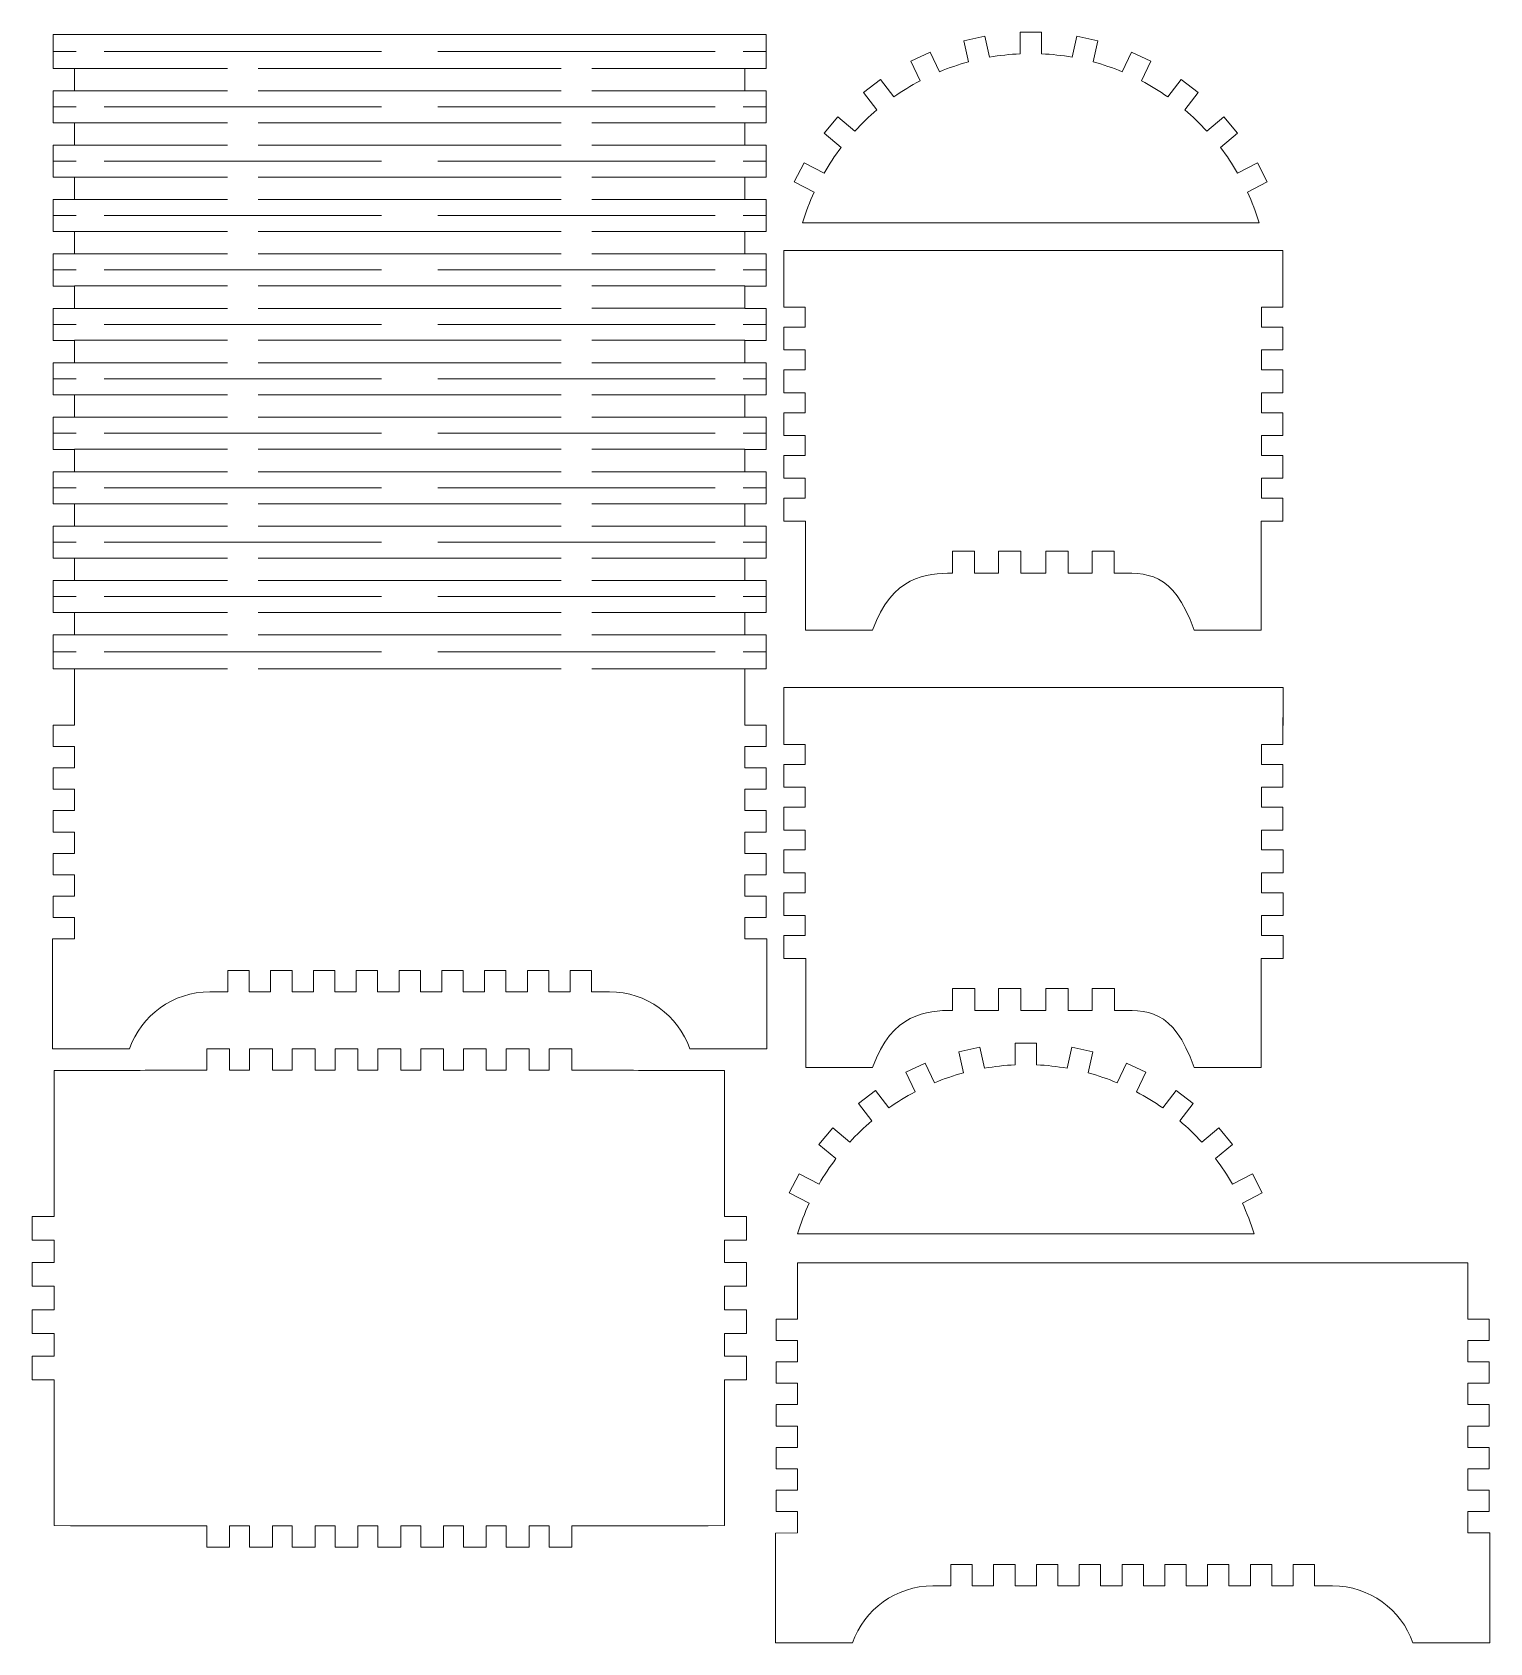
# Model space of a CAD drawing. Header units: millimetres. Extents: x -50 to 155, y -78 to 148.
import ezdxf

# ---------------------------------------------------------------- set-up
doc = ezdxf.new("R2010")
doc.units = ezdxf.units.MM
doc.header["$MEASUREMENT"] = 0
doc.layers.add('Camada 1', color=7, linetype='Continuous')

msp = doc.modelspace()

# ---------------------------------------------------------------- linework, layer by layer
at = {"layer": 'Camada 1', "color": 250, "lineweight": 9}
for points, knots in [([(3.08, 16.7862), (3.08, 16.7862), (1.58, 16.7862), (1.58, 16.7862), (1.58, 16.7862), (1.58, 16.7862), (1.58, 13.7862), (1.58, 13.7862), (1.58, 13.7862), (1.58, 13.7862), (-1.42, 13.7862), (-1.42, 13.7862), (-1.42, 13.7862), (-1.42, 13.7862), (-1.42, 16.7862), (-1.42, 16.7862), (-1.42, 16.7862), (-1.42, 16.7862), (-4.42, 16.7862), (-4.42, 16.7862), (-4.42, 16.7862), (-4.42, 16.7862), (-4.42, 13.7862), (-4.42, 13.7862), (-4.42, 13.7862), (-4.42, 13.7862), (-7.42, 13.7862), (-7.42, 13.7862), (-7.42, 13.7862), (-7.42, 13.7862), (-7.42, 16.7862), (-7.42, 16.7862), (-7.42, 16.7862), (-7.42, 16.7862), (-10.42, 16.7862), (-10.42, 16.7862), (-10.42, 16.7862), (-10.42, 16.7862), (-10.42, 13.7862), (-10.42, 13.7862), (-10.42, 13.7862), (-10.42, 13.7862), (-13.42, 13.7862), (-13.42, 13.7862), (-13.42, 13.7862), (-13.42, 13.7862), (-13.42, 16.7862), (-13.42, 16.7862), (-13.42, 16.7862), (-13.42, 16.7862), (-16.42, 16.7862), (-16.42, 16.7862), (-16.42, 16.7862), (-16.42, 16.7862), (-16.42, 13.7862), (-16.42, 13.7862), (-16.42, 13.7862), (-16.42, 13.7862), (-19.42, 13.7862), (-19.42, 13.7862), (-19.42, 13.7862), (-19.42, 13.7862), (-19.42, 16.7862), (-19.42, 16.7862), (-19.42, 16.7862), (-19.42, 16.7862), (-22.42, 16.7862), (-22.42, 16.7862), (-22.42, 16.7862), (-22.42, 16.7862), (-22.42, 13.7862), (-22.42, 13.7862), (-22.42, 13.7862), (-22.42, 13.7862), (-24.93, 13.786), (-24.93, 13.786), (-24.93, 13.786), (-30.1413, 13.7725), (-34.5708, 10.4373), (-36.2148, 5.786), (-36.2148, 5.786), (-36.2148, 5.786), (-46.9913, 5.786), (-46.9913, 5.786), (-46.9913, 5.786), (-46.9913, 5.786), (-46.9912, 13.7861), (-46.9912, 13.7861), (-46.9912, 13.7861), (-46.9912, 13.7861), (-46.9911, 16.8324), (-46.9911, 16.8324), (-46.9911, 16.8324), (-46.9911, 16.8324), (-46.9911, 21.1841), (-46.9911, 21.1841), (-46.9911, 21.1841), (-46.9911, 21.1841), (-43.9184, 21.1899), (-43.9184, 21.1899), (-43.9184, 21.1899), (-43.9184, 21.1899), (-43.9184, 24.1899), (-43.9184, 24.1899), (-43.9184, 24.1899), (-43.9184, 24.1899), (-46.9184, 24.1899), (-46.9184, 24.1899), (-46.9184, 24.1899), (-46.9184, 24.1899), (-46.9184, 27.1899), (-46.9184, 27.1899), (-46.9184, 27.1899), (-46.9184, 27.1899), (-43.9184, 27.1899), (-43.9184, 27.1899), (-43.9184, 27.1899), (-43.9184, 27.1899), (-43.9184, 30.1899), (-43.9184, 30.1899), (-43.9184, 30.1899), (-43.9184, 30.1899), (-46.9184, 30.1899), (-46.9184, 30.1899), (-46.9184, 30.1899), (-46.9184, 30.1899), (-46.9184, 33.1899), (-46.9184, 33.1899), (-46.9184, 33.1899), (-46.9184, 33.1899), (-43.9184, 33.1899), (-43.9184, 33.1899), (-43.9184, 33.1899), (-43.9184, 33.1899), (-43.9184, 36.1899), (-43.9184, 36.1899), (-43.9184, 36.1899), (-43.9184, 36.1899), (-46.9184, 36.1899), (-46.9184, 36.1899), (-46.9184, 36.1899), (-46.9184, 36.1899), (-46.9184, 39.1899), (-46.9184, 39.1899), (-46.9184, 39.1899), (-46.9184, 39.1899), (-43.9184, 39.1899), (-43.9184, 39.1899), (-43.9184, 39.1899), (-43.9184, 39.1899), (-43.9184, 42.1899), (-43.9184, 42.1899), (-43.9184, 42.1899), (-43.9184, 42.1899), (-46.9184, 42.1899), (-46.9184, 42.1899), (-46.9184, 42.1899), (-46.9184, 42.1899), (-46.9184, 45.1899), (-46.9184, 45.1899), (-46.9184, 45.1899), (-46.9184, 45.1899), (-43.9184, 45.1899), (-43.9184, 45.1899), (-43.9184, 45.1899), (-43.9184, 45.1899), (-43.9184, 48.1899), (-43.9184, 48.1899), (-43.9184, 48.1899), (-43.9184, 48.1899), (-46.9184, 48.1899), (-46.9184, 48.1899), (-46.9184, 48.1899), (-46.9184, 48.1899), (-46.9184, 51.1899), (-46.9184, 51.1899), (-46.9184, 51.1899), (-46.9184, 51.1899), (-43.9184, 51.1899), (-43.9184, 51.1899), (-43.9184, 51.1899), (-43.9184, 59.2219), (-43.9184, 51.0299), (-43.9184, 59.0619), (-43.9184, 59.0619), (-43.9184, 59.0619), (-46.9184, 59.0619), (-46.9184, 59.0619), (-46.9184, 59.0619), (-46.9184, 59.0619), (-46.9184, 63.8578), (-46.9184, 63.8578), (-46.9184, 63.8578), (-46.9184, 63.8578), (-43.9184, 63.8578), (-43.9184, 63.8578), (-43.9184, 63.8578), (-43.9184, 63.8578), (-43.9184, 66.9875), (-43.9184, 66.9875), (-43.9184, 66.9875), (-43.9184, 66.9875), (-46.9184, 66.9875), (-46.9184, 66.9875), (-46.9184, 66.9875), (-46.9184, 66.9875), (-46.9184, 71.4709), (-46.9184, 71.4709), (-46.9184, 71.4709), (-46.9184, 71.4709), (-43.9184, 71.4709), (-43.9184, 71.4709), (-43.9184, 71.4709), (-43.9184, 71.4709), (-43.9184, 74.6006), (-43.9184, 74.6006), (-43.9184, 74.6006), (-43.9184, 74.6006), (-46.9184, 74.6006), (-46.9184, 74.6006), (-46.9184, 74.6006), (-46.9184, 74.6006), (-46.9184, 79.0937), (-46.9184, 79.0937), (-46.9184, 79.0937), (-46.9184, 79.0937), (-43.9184, 79.0937), (-43.9184, 79.0937), (-43.9184, 79.0937), (-43.9184, 79.0937), (-43.9184, 82.2235), (-43.9184, 82.2235), (-43.9184, 82.2235), (-43.9184, 82.2235), (-46.9184, 82.2235), (-46.9184, 82.2235), (-46.9184, 82.2235), (-46.9184, 82.2235), (-46.9184, 86.7246), (-46.9184, 86.7246), (-46.9184, 86.7246), (-46.9184, 86.7246), (-43.9184, 86.7246), (-43.9184, 86.7246), (-43.9184, 86.7246), (-43.9184, 86.7246), (-43.9184, 89.8543), (-43.9184, 89.8543), (-43.9184, 89.8543), (-43.9184, 89.8543), (-46.9184, 89.8543), (-46.9184, 89.8543), (-46.9184, 89.8543), (-46.9184, 89.8543), (-46.9184, 94.3614), (-46.9184, 94.3614), (-46.9184, 94.3614), (-46.9184, 94.3614), (-43.9184, 94.3614), (-43.9184, 94.3614), (-43.9184, 94.3614), (-43.9184, 94.3614), (-43.9184, 97.4912), (-43.9184, 97.4912), (-43.9184, 97.4912), (-43.9184, 97.4912), (-46.9184, 97.4912), (-46.9184, 97.4912), (-46.9184, 97.4912), (-46.9184, 97.4912), (-46.9184, 102.0016), (-46.9184, 102.0016), (-46.9184, 102.0016), (-46.9184, 102.0016), (-43.9184, 102.0016), (-43.9184, 102.0016), (-43.9184, 102.0016), (-43.9184, 102.0016), (-43.9184, 105.1313), (-43.9184, 105.1313), (-43.9184, 105.1313), (-43.9184, 105.1313), (-46.9184, 105.1313), (-46.9184, 105.1313), (-46.9184, 105.1313), (-46.9184, 105.1313), (-46.9184, 109.6417), (-46.9184, 109.6417), (-46.9184, 109.6417), (-46.9184, 109.6417), (-43.9184, 109.6417), (-43.9184, 109.6417), (-43.9184, 109.6417), (-43.9184, 109.6417), (-43.9184, 112.7715), (-43.9184, 112.7715), (-43.9184, 112.7715), (-43.9184, 112.7715), (-46.9184, 112.7715), (-46.9184, 112.7715), (-46.9184, 112.7715), (-46.9184, 112.7715), (-46.9184, 117.2786), (-46.9184, 117.2786), (-46.9184, 117.2786), (-46.9184, 117.2786), (-43.9184, 117.2786), (-43.9184, 117.2786), (-43.9184, 117.2786), (-43.9184, 117.2786), (-43.9184, 120.4083), (-43.9184, 120.4083), (-43.9184, 120.4083), (-43.9184, 120.4083), (-46.9184, 120.4083), (-46.9184, 120.4083), (-46.9184, 120.4083), (-46.9184, 120.4083), (-46.9184, 124.9094), (-46.9184, 124.9094), (-46.9184, 124.9094), (-46.9184, 124.9094), (-43.9184, 124.9094), (-43.9184, 124.9094), (-43.9184, 124.9094), (-43.9184, 124.9094), (-43.9184, 128.0392), (-43.9184, 128.0392), (-43.9184, 128.0392), (-43.9184, 128.0392), (-46.9184, 128.0392), (-46.9184, 128.0392), (-46.9184, 128.0392), (-46.9184, 128.0392), (-46.9184, 132.5323), (-46.9184, 132.5323), (-46.9184, 132.5323), (-46.9184, 132.5323), (-43.9184, 132.5323), (-43.9184, 132.5323), (-43.9184, 132.5323), (-43.9184, 132.5323), (-43.9184, 135.662), (-43.9184, 135.662), (-43.9184, 135.662), (-43.9184, 135.662), (-46.9184, 135.662), (-46.9184, 135.662), (-46.9184, 135.662), (-46.9184, 135.662), (-46.9184, 140.1454), (-46.9184, 140.1454), (-46.9184, 140.1454), (-46.9184, 140.1454), (-43.9184, 140.1454), (-43.9184, 140.1454), (-43.9184, 140.1454), (-43.9184, 140.1454), (-43.9184, 143.2751), (-43.9184, 143.2751), (-43.9184, 143.2751), (-43.9184, 143.2751), (-46.9184, 143.2751), (-46.9184, 143.2751), (-46.9184, 143.2751), (-46.9184, 143.2751), (-46.9184, 148.071), (-46.9184, 148.071), (-46.9184, 148.071), (-46.9184, 148.071), (3.0816, 148.071), (3.0816, 148.071), (3.0816, 148.071), (3.0816, 148.071), (53.0816, 148.071), (53.0816, 148.071), (53.0816, 148.071), (53.0816, 148.071), (53.0816, 143.2751), (53.0816, 143.2751), (53.0816, 143.2751), (53.0816, 143.2751), (50.0816, 143.2751), (50.0816, 143.2751), (50.0816, 143.2751), (50.0816, 143.2751), (50.0816, 140.1454), (50.0816, 140.1454), (50.0816, 140.1454), (50.0816, 140.1454), (53.0816, 140.1454), (53.0816, 140.1454), (53.0816, 140.1454), (53.0816, 140.1454), (53.0816, 135.662), (53.0816, 135.662), (53.0816, 135.662), (53.0816, 135.662), (50.0816, 135.662), (50.0816, 135.662), (50.0816, 135.662), (50.0816, 135.662), (50.0816, 132.5323), (50.0816, 132.5323), (50.0816, 132.5323), (50.0816, 132.5323), (53.0816, 132.5323), (53.0816, 132.5323), (53.0816, 132.5323), (53.0816, 132.5323), (53.0816, 128.0392), (53.0816, 128.0392), (53.0816, 128.0392), (53.0816, 128.0392), (50.0816, 128.0392), (50.0816, 128.0392), (50.0816, 128.0392), (50.0816, 128.0392), (50.0816, 124.9094), (50.0816, 124.9094), (50.0816, 124.9094), (50.0816, 124.9094), (53.0816, 124.9094), (53.0816, 124.9094), (53.0816, 124.9094), (53.0816, 124.9094), (53.0816, 120.4083), (53.0816, 120.4083), (53.0816, 120.4083), (53.0816, 120.4083), (50.0816, 120.4083), (50.0816, 120.4083), (50.0816, 120.4083), (50.0816, 120.4083), (50.0816, 117.2786), (50.0816, 117.2786), (50.0816, 117.2786), (50.0816, 117.2786), (53.0816, 117.2786), (53.0816, 117.2786), (53.0816, 117.2786), (53.0816, 117.2786), (53.0816, 112.7715), (53.0816, 112.7715), (53.0816, 112.7715), (53.0816, 112.7715), (50.0816, 112.7715), (50.0816, 112.7715), (50.0816, 112.7715), (50.0816, 112.7715), (50.0816, 109.6417), (50.0816, 109.6417), (50.0816, 109.6417), (50.0816, 109.6417), (53.0816, 109.6417), (53.0816, 109.6417), (53.0816, 109.6417), (53.0816, 109.6417), (53.0816, 105.1313), (53.0816, 105.1313), (53.0816, 105.1313), (53.0816, 105.1313), (50.0816, 105.1313), (50.0816, 105.1313), (50.0816, 105.1313), (50.0816, 105.1313), (50.0816, 102.0016), (50.0816, 102.0016), (50.0816, 102.0016), (50.0816, 102.0016), (53.0816, 102.0016), (53.0816, 102.0016), (53.0816, 102.0016), (53.0816, 102.0016), (53.0816, 97.4912), (53.0816, 97.4912), (53.0816, 97.4912), (53.0816, 97.4912), (50.0816, 97.4912), (50.0816, 97.4912), (50.0816, 97.4912), (50.0816, 97.4912), (50.0816, 94.3614), (50.0816, 94.3614), (50.0816, 94.3614), (50.0816, 94.3614), (53.0816, 94.3614), (53.0816, 94.3614), (53.0816, 94.3614), (53.0816, 94.3614), (53.0816, 89.8543), (53.0816, 89.8543), (53.0816, 89.8543), (53.0816, 89.8543), (50.0816, 89.8543), (50.0816, 89.8543), (50.0816, 89.8543), (50.0816, 89.8543), (50.0816, 86.7246), (50.0816, 86.7246), (50.0816, 86.7246), (50.0816, 86.7246), (53.0816, 86.7246), (53.0816, 86.7246), (53.0816, 86.7246), (53.0816, 86.7246), (53.0816, 82.2235), (53.0816, 82.2235), (53.0816, 82.2235), (53.0816, 82.2235), (50.0816, 82.2235), (50.0816, 82.2235), (50.0816, 82.2235), (50.0816, 82.2235), (50.0816, 79.0937), (50.0816, 79.0937), (50.0816, 79.0937), (50.0816, 79.0937), (53.0816, 79.0937), (53.0816, 79.0937), (53.0816, 79.0937), (53.0816, 79.0937), (53.0816, 74.6006), (53.0816, 74.6006), (53.0816, 74.6006), (53.0816, 74.6006), (50.0816, 74.6006), (50.0816, 74.6006), (50.0816, 74.6006), (50.0816, 74.6006), (50.0816, 71.4709), (50.0816, 71.4709), (50.0816, 71.4709), (50.0816, 71.4709), (53.0816, 71.4709), (53.0816, 71.4709), (53.0816, 71.4709), (53.0816, 71.4709), (53.0816, 66.9875), (53.0816, 66.9875), (53.0816, 66.9875), (53.0816, 66.9875), (50.0816, 66.9875), (50.0816, 66.9875), (50.0816, 66.9875), (50.0816, 66.9875), (50.0816, 63.8578), (50.0816, 63.8578), (50.0816, 63.8578), (50.0816, 63.8578), (53.0816, 63.8578), (53.0816, 63.8578), (53.0816, 63.8578), (53.0816, 63.8578), (53.0816, 59.0619), (53.0816, 59.0619), (53.0816, 59.0619), (53.0816, 59.0619), (50.0816, 59.0619), (50.0816, 59.0619), (50.0816, 59.0619), (50.0816, 59.0619), (50.0784, 59.0619), (50.0784, 59.0619), (50.0784, 59.0619), (50.0784, 51.0299), (50.0784, 59.2219), (50.0784, 51.1899), (50.0784, 51.1899), (50.0784, 51.1899), (53.0784, 51.1899), (53.0784, 51.1899), (53.0784, 51.1899), (53.0784, 51.1899), (53.0784, 48.1899), (53.0784, 48.1899), (53.0784, 48.1899), (53.0784, 48.1899), (50.0784, 48.1899), (50.0784, 48.1899), (50.0784, 48.1899), (50.0784, 48.1899), (50.0784, 45.1899), (50.0784, 45.1899), (50.0784, 45.1899), (50.0784, 45.1899), (53.0784, 45.1899), (53.0784, 45.1899), (53.0784, 45.1899), (53.0784, 45.1899), (53.0784, 42.1899), (53.0784, 42.1899), (53.0784, 42.1899), (53.0784, 42.1899), (50.0784, 42.1899), (50.0784, 42.1899), (50.0784, 42.1899), (50.0784, 42.1899), (50.0784, 39.1899), (50.0784, 39.1899), (50.0784, 39.1899), (50.0784, 39.1899), (53.0784, 39.1899), (53.0784, 39.1899), (53.0784, 39.1899), (53.0784, 39.1899), (53.0784, 36.1899), (53.0784, 36.1899), (53.0784, 36.1899), (53.0784, 36.1899), (50.0784, 36.1899), (50.0784, 36.1899), (50.0784, 36.1899), (50.0784, 36.1899), (50.0784, 33.1899), (50.0784, 33.1899), (50.0784, 33.1899), (50.0784, 33.1899), (53.0784, 33.1899), (53.0784, 33.1899), (53.0784, 33.1899), (53.0784, 33.1899), (53.0784, 30.1899), (53.0784, 30.1899), (53.0784, 30.1899), (53.0784, 30.1899), (50.0784, 30.1899), (50.0784, 30.1899), (50.0784, 30.1899), (50.0784, 30.1899), (50.0784, 27.1899), (50.0784, 27.1899), (50.0784, 27.1899), (50.0784, 27.1899), (53.0784, 27.1899), (53.0784, 27.1899), (53.0784, 27.1899), (53.0784, 27.1899), (53.0784, 24.1899), (53.0784, 24.1899), (53.0784, 24.1899), (53.0784, 24.1899), (50.0784, 24.1899), (50.0784, 24.1899), (50.0784, 24.1899), (50.0784, 24.1899), (50.0784, 21.1899), (50.0784, 21.1899), (50.0784, 21.1899), (50.0784, 21.1899), (50.0784, 21.188), (50.0784, 21.188), (50.0784, 21.188), (50.0784, 21.188), (53.1511, 21.188), (53.1511, 21.188), (53.1511, 21.188), (53.1511, 21.188), (53.1511, 16.8324), (53.1511, 16.8324), (53.1511, 16.8324), (53.1511, 16.8324), (53.1512, 13.7861), (53.1512, 13.7861), (53.1512, 13.7861), (53.1512, 13.7861), (53.1513, 5.786), (53.1513, 5.786), (53.1513, 5.786), (53.1513, 5.786), (42.3748, 5.786), (42.3748, 5.786), (42.3748, 5.786), (40.7308, 10.4373), (36.3013, 13.7725), (31.09, 13.786), (31.09, 13.786), (31.09, 13.786), (28.58, 13.7862), (28.58, 13.7862), (28.58, 13.7862), (28.58, 13.7862), (28.58, 16.7862), (28.58, 16.7862), (28.58, 16.7862), (28.58, 16.7862), (25.58, 16.7862), (25.58, 16.7862), (25.58, 16.7862), (25.58, 16.7862), (25.58, 13.7862), (25.58, 13.7862), (25.58, 13.7862), (25.58, 13.7862), (22.58, 13.7862), (22.58, 13.7862), (22.58, 13.7862), (22.58, 13.7862), (22.58, 16.7862), (22.58, 16.7862), (22.58, 16.7862), (22.58, 16.7862), (19.58, 16.7862), (19.58, 16.7862), (19.58, 16.7862), (19.58, 16.7862), (19.58, 13.7862), (19.58, 13.7862), (19.58, 13.7862), (19.58, 13.7862), (16.58, 13.7862), (16.58, 13.7862), (16.58, 13.7862), (16.58, 13.7862), (16.58, 16.7862), (16.58, 16.7862), (16.58, 16.7862), (16.58, 16.7862), (13.58, 16.7862), (13.58, 16.7862), (13.58, 16.7862), (13.58, 16.7862), (13.58, 13.7862), (13.58, 13.7862), (13.58, 13.7862), (13.58, 13.7862), (10.58, 13.7862), (10.58, 13.7862), (10.58, 13.7862), (10.58, 13.7862), (10.58, 16.7862), (10.58, 16.7862), (10.58, 16.7862), (10.58, 16.7862), (7.58, 16.7862), (7.58, 16.7862), (7.58, 16.7862), (7.58, 16.7862), (7.58, 13.7862), (7.58, 13.7862), (7.58, 13.7862), (7.58, 13.7862), (4.58, 13.7862), (4.58, 13.7862), (4.58, 13.7862), (4.58, 13.7862), (4.58, 16.7862), (4.58, 16.7862), (4.58, 16.7862), (4.58, 16.7862), (3.08, 16.7862), (3.08, 16.7862)], [0, 0, 0, 0, 0.00529101, 0.00529101, 0.00529101, 0.00529101, 0.01058201, 0.01058201, 0.01058201, 0.01058201, 0.01587302, 0.01587302, 0.01587302, 0.01587302, 0.02116402, 0.02116402, 0.02116402, 0.02116402, 0.02645503, 0.02645503, 0.02645503, 0.02645503, 0.03174603, 0.03174603, 0.03174603, 0.03174603, 0.03703704, 0.03703704, 0.03703704, 0.03703704, 0.04232804, 0.04232804, 0.04232804, 0.04232804, 0.04761905, 0.04761905, 0.04761905, 0.04761905, 0.05291005, 0.05291005, 0.05291005, 0.05291005, 0.05820106, 0.05820106, 0.05820106, 0.05820106, 0.06349206, 0.06349206, 0.06349206, 0.06349206, 0.06878307, 0.06878307, 0.06878307, 0.06878307, 0.07407407, 0.07407407, 0.07407407, 0.07407407, 0.07936508, 0.07936508, 0.07936508, 0.07936508, 0.08465608, 0.08465608, 0.08465608, 0.08465608, 0.08994709, 0.08994709, 0.08994709, 0.08994709, 0.0952381, 0.0952381, 0.0952381, 0.0952381, 0.1005291, 0.1005291, 0.1005291, 0.1005291, 0.10582011, 0.10582011, 0.10582011, 0.10582011, 0.11111111, 0.11111111, 0.11111111, 0.11111111, 0.11640212, 0.11640212, 0.11640212, 0.11640212, 0.12169312, 0.12169312, 0.12169312, 0.12169312, 0.12698413, 0.12698413, 0.12698413, 0.12698413, 0.13227513, 0.13227513, 0.13227513, 0.13227513, 0.13756614, 0.13756614, 0.13756614, 0.13756614, 0.14285714, 0.14285714, 0.14285714, 0.14285714, 0.14814815, 0.14814815, 0.14814815, 0.14814815, 0.15343915, 0.15343915, 0.15343915, 0.15343915, 0.15873016, 0.15873016, 0.15873016, 0.15873016, 0.16402116, 0.16402116, 0.16402116, 0.16402116, 0.16931217, 0.16931217, 0.16931217, 0.16931217, 0.17460317, 0.17460317, 0.17460317, 0.17460317, 0.17989418, 0.17989418, 0.17989418, 0.17989418, 0.18518519, 0.18518519, 0.18518519, 0.18518519, 0.19047619, 0.19047619, 0.19047619, 0.19047619, 0.1957672, 0.1957672, 0.1957672, 0.1957672, 0.2010582, 0.2010582, 0.2010582, 0.2010582, 0.20634921, 0.20634921, 0.20634921, 0.20634921, 0.21164021, 0.21164021, 0.21164021, 0.21164021, 0.21693122, 0.21693122, 0.21693122, 0.21693122, 0.22222222, 0.22222222, 0.22222222, 0.22222222, 0.22751323, 0.22751323, 0.22751323, 0.22751323, 0.23280423, 0.23280423, 0.23280423, 0.23280423, 0.23809524, 0.23809524, 0.23809524, 0.23809524, 0.24338624, 0.24338624, 0.24338624, 0.24338624, 0.24867725, 0.24867725, 0.24867725, 0.24867725, 0.25396825, 0.25396825, 0.25396825, 0.25396825, 0.25925926, 0.25925926, 0.25925926, 0.25925926, 0.26455026, 0.26455026, 0.26455026, 0.26455026, 0.26984127, 0.26984127, 0.26984127, 0.26984127, 0.27513228, 0.27513228, 0.27513228, 0.27513228, 0.28042328, 0.28042328, 0.28042328, 0.28042328, 0.28571429, 0.28571429, 0.28571429, 0.28571429, 0.29100529, 0.29100529, 0.29100529, 0.29100529, 0.2962963, 0.2962963, 0.2962963, 0.2962963, 0.3015873, 0.3015873, 0.3015873, 0.3015873, 0.30687831, 0.30687831, 0.30687831, 0.30687831, 0.31216931, 0.31216931, 0.31216931, 0.31216931, 0.31746032, 0.31746032, 0.31746032, 0.31746032, 0.32275132, 0.32275132, 0.32275132, 0.32275132, 0.32804233, 0.32804233, 0.32804233, 0.32804233, 0.33333333, 0.33333333, 0.33333333, 0.33333333, 0.33862434, 0.33862434, 0.33862434, 0.33862434, 0.34391534, 0.34391534, 0.34391534, 0.34391534, 0.34920635, 0.34920635, 0.34920635, 0.34920635, 0.35449735, 0.35449735, 0.35449735, 0.35449735, 0.35978836, 0.35978836, 0.35978836, 0.35978836, 0.36507937, 0.36507937, 0.36507937, 0.36507937, 0.37037037, 0.37037037, 0.37037037, 0.37037037, 0.37566138, 0.37566138, 0.37566138, 0.37566138, 0.38095238, 0.38095238, 0.38095238, 0.38095238, 0.38624339, 0.38624339, 0.38624339, 0.38624339, 0.39153439, 0.39153439, 0.39153439, 0.39153439, 0.3968254, 0.3968254, 0.3968254, 0.3968254, 0.4021164, 0.4021164, 0.4021164, 0.4021164, 0.40740741, 0.40740741, 0.40740741, 0.40740741, 0.41269841, 0.41269841, 0.41269841, 0.41269841, 0.41798942, 0.41798942, 0.41798942, 0.41798942, 0.42328042, 0.42328042, 0.42328042, 0.42328042, 0.42857143, 0.42857143, 0.42857143, 0.42857143, 0.43386243, 0.43386243, 0.43386243, 0.43386243, 0.43915344, 0.43915344, 0.43915344, 0.43915344, 0.44444444, 0.44444444, 0.44444444, 0.44444444, 0.44973545, 0.44973545, 0.44973545, 0.44973545, 0.45502646, 0.45502646, 0.45502646, 0.45502646, 0.46031746, 0.46031746, 0.46031746, 0.46031746, 0.46560847, 0.46560847, 0.46560847, 0.46560847, 0.47089947, 0.47089947, 0.47089947, 0.47089947, 0.47619048, 0.47619048, 0.47619048, 0.47619048, 0.48148148, 0.48148148, 0.48148148, 0.48148148, 0.48677249, 0.48677249, 0.48677249, 0.48677249, 0.49206349, 0.49206349, 0.49206349, 0.49206349, 0.4973545, 0.4973545, 0.4973545, 0.4973545, 0.5026455, 0.5026455, 0.5026455, 0.5026455, 0.50793651, 0.50793651, 0.50793651, 0.50793651, 0.51322751, 0.51322751, 0.51322751, 0.51322751, 0.51851852, 0.51851852, 0.51851852, 0.51851852, 0.52380952, 0.52380952, 0.52380952, 0.52380952, 0.52910053, 0.52910053, 0.52910053, 0.52910053, 0.53439153, 0.53439153, 0.53439153, 0.53439153, 0.53968254, 0.53968254, 0.53968254, 0.53968254, 0.54497354, 0.54497354, 0.54497354, 0.54497354, 0.55026455, 0.55026455, 0.55026455, 0.55026455, 0.55555556, 0.55555556, 0.55555556, 0.55555556, 0.56084656, 0.56084656, 0.56084656, 0.56084656, 0.56613757, 0.56613757, 0.56613757, 0.56613757, 0.57142857, 0.57142857, 0.57142857, 0.57142857, 0.57671958, 0.57671958, 0.57671958, 0.57671958, 0.58201058, 0.58201058, 0.58201058, 0.58201058, 0.58730159, 0.58730159, 0.58730159, 0.58730159, 0.59259259, 0.59259259, 0.59259259, 0.59259259, 0.5978836, 0.5978836, 0.5978836, 0.5978836, 0.6031746, 0.6031746, 0.6031746, 0.6031746, 0.60846561, 0.60846561, 0.60846561, 0.60846561, 0.61375661, 0.61375661, 0.61375661, 0.61375661, 0.61904762, 0.61904762, 0.61904762, 0.61904762, 0.62433862, 0.62433862, 0.62433862, 0.62433862, 0.62962963, 0.62962963, 0.62962963, 0.62962963, 0.63492063, 0.63492063, 0.63492063, 0.63492063, 0.64021164, 0.64021164, 0.64021164, 0.64021164, 0.64550265, 0.64550265, 0.64550265, 0.64550265, 0.65079365, 0.65079365, 0.65079365, 0.65079365, 0.65608466, 0.65608466, 0.65608466, 0.65608466, 0.66137566, 0.66137566, 0.66137566, 0.66137566, 0.66666667, 0.66666667, 0.66666667, 0.66666667, 0.67195767, 0.67195767, 0.67195767, 0.67195767, 0.67724868, 0.67724868, 0.67724868, 0.67724868, 0.68253968, 0.68253968, 0.68253968, 0.68253968, 0.68783069, 0.68783069, 0.68783069, 0.68783069, 0.69312169, 0.69312169, 0.69312169, 0.69312169, 0.6984127, 0.6984127, 0.6984127, 0.6984127, 0.7037037, 0.7037037, 0.7037037, 0.7037037, 0.70899471, 0.70899471, 0.70899471, 0.70899471, 0.71428571, 0.71428571, 0.71428571, 0.71428571, 0.71957672, 0.71957672, 0.71957672, 0.71957672, 0.72486772, 0.72486772, 0.72486772, 0.72486772, 0.73015873, 0.73015873, 0.73015873, 0.73015873, 0.73544974, 0.73544974, 0.73544974, 0.73544974, 0.74074074, 0.74074074, 0.74074074, 0.74074074, 0.74603175, 0.74603175, 0.74603175, 0.74603175, 0.75132275, 0.75132275, 0.75132275, 0.75132275, 0.75661376, 0.75661376, 0.75661376, 0.75661376, 0.76190476, 0.76190476, 0.76190476, 0.76190476, 0.76719577, 0.76719577, 0.76719577, 0.76719577, 0.77248677, 0.77248677, 0.77248677, 0.77248677, 0.77777778, 0.77777778, 0.77777778, 0.77777778, 0.78306878, 0.78306878, 0.78306878, 0.78306878, 0.78835979, 0.78835979, 0.78835979, 0.78835979, 0.79365079, 0.79365079, 0.79365079, 0.79365079, 0.7989418, 0.7989418, 0.7989418, 0.7989418, 0.8042328, 0.8042328, 0.8042328, 0.8042328, 0.80952381, 0.80952381, 0.80952381, 0.80952381, 0.81481481, 0.81481481, 0.81481481, 0.81481481, 0.82010582, 0.82010582, 0.82010582, 0.82010582, 0.82539683, 0.82539683, 0.82539683, 0.82539683, 0.83068783, 0.83068783, 0.83068783, 0.83068783, 0.83597884, 0.83597884, 0.83597884, 0.83597884, 0.84126984, 0.84126984, 0.84126984, 0.84126984, 0.84656085, 0.84656085, 0.84656085, 0.84656085, 0.85185185, 0.85185185, 0.85185185, 0.85185185, 0.85714286, 0.85714286, 0.85714286, 0.85714286, 0.86243386, 0.86243386, 0.86243386, 0.86243386, 0.86772487, 0.86772487, 0.86772487, 0.86772487, 0.87301587, 0.87301587, 0.87301587, 0.87301587, 0.87830688, 0.87830688, 0.87830688, 0.87830688, 0.88359788, 0.88359788, 0.88359788, 0.88359788, 0.88888889, 0.88888889, 0.88888889, 0.88888889, 0.89417989, 0.89417989, 0.89417989, 0.89417989, 0.8994709, 0.8994709, 0.8994709, 0.8994709, 0.9047619, 0.9047619, 0.9047619, 0.9047619, 0.91005291, 0.91005291, 0.91005291, 0.91005291, 0.91534392, 0.91534392, 0.91534392, 0.91534392, 0.92063492, 0.92063492, 0.92063492, 0.92063492, 0.92592593, 0.92592593, 0.92592593, 0.92592593, 0.93121693, 0.93121693, 0.93121693, 0.93121693, 0.93650794, 0.93650794, 0.93650794, 0.93650794, 0.94179894, 0.94179894, 0.94179894, 0.94179894, 0.94708995, 0.94708995, 0.94708995, 0.94708995, 0.95238095, 0.95238095, 0.95238095, 0.95238095, 0.95767196, 0.95767196, 0.95767196, 0.95767196, 0.96296296, 0.96296296, 0.96296296, 0.96296296, 0.96825397, 0.96825397, 0.96825397, 0.96825397, 0.97354497, 0.97354497, 0.97354497, 0.97354497, 0.97883598, 0.97883598, 0.97883598, 0.97883598, 0.98412698, 0.98412698, 0.98412698, 0.98412698, 0.98941799, 0.98941799, 0.98941799, 0.98941799, 1, 1, 1, 1]), ([(55.5275, 117.7744), (55.5275, 105.6207), (55.5297, 119.6441), (55.5307, 109.8024), (55.5307, 109.8024), (55.5307, 109.8024), (58.5275, 109.8024), (58.5275, 109.8024), (58.5275, 109.8024), (58.5275, 109.8024), (58.5275, 107.0024), (58.5275, 107.0024), (58.5275, 107.0024), (58.5275, 107.0024), (55.5308, 107.0024), (55.5308, 107.0024), (55.5308, 107.0024), (55.5307, 106.0024), (55.5307, 104.8024), (55.5306, 103.8024), (55.5306, 103.8024), (55.5306, 103.8024), (58.5275, 103.8024), (58.5275, 103.8024), (58.5275, 103.8024), (58.5275, 103.8024), (58.5275, 101.0024), (58.5275, 101.0024), (58.5275, 101.0024), (58.5275, 101.0024), (55.5301, 101.0024), (55.5301, 101.0024), (55.5301, 101.0024), (55.5298, 100.0024), (55.5296, 98.8024), (55.5292, 97.8024), (55.5292, 97.8024), (55.5292, 97.8024), (58.5275, 97.8024), (58.5275, 97.8024), (58.5275, 97.8024), (58.5275, 97.8024), (58.5275, 95.0024), (58.5275, 95.0024), (58.5275, 95.0024), (58.5275, 95.0024), (55.5275, 95.0024), (55.5275, 95.0024), (55.5275, 95.0024), (55.5278, 94.7509), (55.5276, 94.4994), (55.5275, 94.2479), (55.5275, 94.2479), (55.5275, 94.2479), (55.5275, 91.8024), (55.5275, 91.8024), (55.5275, 91.8024), (55.5275, 91.8024), (58.5275, 91.8024), (58.5275, 91.8024), (58.5275, 91.8024), (58.5275, 91.8024), (58.5275, 89.0024), (58.5275, 89.0024), (58.5275, 89.0024), (58.5275, 89.0024), (55.5275, 89.0024), (55.5275, 89.0024), (55.5275, 89.0024), (55.5275, 89.0024), (55.5275, 85.8024), (55.5275, 85.8024), (55.5275, 85.8024), (55.5275, 85.8024), (58.5275, 85.8024), (58.5275, 85.8024), (58.5275, 85.8024), (58.5275, 85.8024), (58.5275, 83.0024), (58.5275, 83.0024), (58.5275, 83.0024), (58.5275, 83.0024), (55.5275, 83.0024), (55.5275, 83.0024), (55.5275, 83.0024), (55.5275, 83.0024), (55.5275, 79.8024), (55.5275, 79.8024), (55.5275, 79.8024), (55.5275, 79.8024), (55.5275, 79.8005), (55.5275, 79.8005), (55.5275, 79.8005), (55.5275, 79.8005), (56.0524, 79.8005), (56.0524, 79.8005), (56.0524, 79.8005), (56.0524, 79.8005), (58.6002, 79.8005), (58.6002, 79.8005), (58.6002, 79.8005), (58.6002, 74.6665), (58.6003, 69.6325), (58.6004, 64.4985), (58.6004, 64.4985), (58.6004, 64.4985), (67.9878, 64.4986), (67.9878, 64.4986), (67.9878, 64.4986), (70.6808, 72.1176), (75.634, 72.4988), (79.1769, 72.4988), (79.1769, 72.4988), (79.1769, 72.4988), (79.1769, 75.575), (79.1769, 75.575), (79.1769, 75.575), (79.1769, 75.575), (82.2976, 75.575), (82.2976, 75.575), (82.2976, 75.575), (82.2976, 75.575), (82.2976, 72.4988), (82.2976, 72.4988), (82.2976, 72.4988), (82.2976, 72.4988), (85.6523, 72.4988), (85.6523, 72.4988), (85.6523, 72.4988), (85.6523, 72.4988), (85.6523, 75.575), (85.6523, 75.575), (85.6523, 75.575), (85.6523, 75.575), (88.7766, 75.575), (88.7766, 75.575), (88.7766, 75.575), (88.7766, 75.575), (88.7766, 72.4988), (88.7766, 72.4988), (88.7766, 72.4988), (88.7766, 72.4988), (90.5314, 72.4988), (90.5314, 72.4988), (90.5314, 72.4988), (90.5314, 72.4988), (92.2862, 72.4988), (92.2862, 72.4988), (92.2862, 72.4988), (92.2862, 72.4988), (92.2862, 75.575), (92.2862, 75.575), (92.2862, 75.575), (92.2862, 75.575), (95.4105, 75.575), (95.4105, 75.575), (95.4105, 75.575), (95.4105, 75.575), (95.4105, 72.4988), (95.4105, 72.4988), (95.4105, 72.4988), (95.4105, 72.4988), (98.7652, 72.4988), (98.7652, 72.4988), (98.7652, 72.4988), (98.7652, 72.4988), (98.7652, 75.575), (98.7652, 75.575), (98.7652, 75.575), (98.7652, 75.575), (101.8859, 75.575), (101.8859, 75.575), (101.8859, 75.575), (101.8859, 75.575), (101.8859, 72.4988), (101.8859, 72.4988), (101.8859, 72.4988), (106.4663, 72.4988), (110.0954, 72.9285), (113.075, 64.4986), (113.075, 64.4986), (113.075, 64.4986), (122.4624, 64.4985), (122.4624, 64.4985), (122.4624, 64.4985), (122.4625, 69.6325), (122.4626, 74.6665), (122.4626, 79.8005), (122.4626, 79.8005), (122.4626, 79.8005), (125.0104, 79.8005), (125.0104, 79.8005), (125.0104, 79.8005), (125.0104, 79.8005), (125.5353, 79.8005), (125.5353, 79.8005), (125.5353, 79.8005), (125.5353, 79.8005), (125.5353, 79.8024), (125.5353, 79.8024), (125.5353, 79.8024), (125.5353, 79.8024), (125.5353, 83.0024), (125.5353, 83.0024), (125.5353, 83.0024), (125.5353, 83.0024), (122.5353, 83.0024), (122.5353, 83.0024), (122.5353, 83.0024), (122.5353, 83.0024), (122.5353, 85.8024), (122.5353, 85.8024), (122.5353, 85.8024), (122.5353, 85.8024), (125.5353, 85.8024), (125.5353, 85.8024), (125.5353, 85.8024), (125.5353, 85.8024), (125.5353, 89.0024), (125.5353, 89.0024), (125.5353, 89.0024), (125.5353, 89.0024), (122.5353, 89.0024), (122.5353, 89.0024), (122.5353, 89.0024), (122.5353, 89.0024), (122.5353, 91.8024), (122.5353, 91.8024), (122.5353, 91.8024), (122.5353, 91.8024), (125.5353, 91.8024), (125.5353, 91.8024), (125.5353, 91.8024), (125.5353, 91.8024), (125.5353, 94.2479), (125.5353, 94.2479), (125.5353, 94.2479), (125.5352, 94.4994), (125.535, 94.7509), (125.5353, 95.0024), (125.5353, 95.0024), (125.5353, 95.0024), (122.5353, 95.0024), (122.5353, 95.0024), (122.5353, 95.0024), (122.5353, 95.0024), (122.5353, 97.8024), (122.5353, 97.8024), (122.5353, 97.8024), (122.5353, 97.8024), (125.5336, 97.8024), (125.5336, 97.8024), (125.5336, 97.8024), (125.5332, 98.8024), (125.533, 100.0024), (125.5327, 101.0024), (125.5327, 101.0024), (125.5327, 101.0024), (122.5353, 101.0024), (122.5353, 101.0024), (122.5353, 101.0024), (122.5353, 101.0024), (122.5353, 103.8024), (122.5353, 103.8024), (122.5353, 103.8024), (122.5353, 103.8024), (125.5322, 103.8024), (125.5322, 103.8024), (125.5322, 103.8024), (125.5321, 104.8024), (125.5321, 106.0024), (125.532, 107.0024), (125.532, 107.0024), (125.532, 107.0024), (122.5353, 107.0024), (122.5353, 107.0024), (122.5353, 107.0024), (122.5353, 107.0024), (122.5353, 109.8024), (122.5353, 109.8024), (122.5353, 109.8024), (122.5353, 109.8024), (125.5321, 109.8024), (125.5321, 109.8024), (125.5321, 109.8024), (125.5331, 119.6441), (125.5353, 105.6207), (125.5353, 117.7744), (125.5353, 117.7744), (125.5353, 117.7744), (55.5275, 117.7744), (55.5275, 117.7744)], [0, 0, 0, 0, 0.01351351, 0.01351351, 0.01351351, 0.01351351, 0.02702703, 0.02702703, 0.02702703, 0.02702703, 0.04054054, 0.04054054, 0.04054054, 0.04054054, 0.05405405, 0.05405405, 0.05405405, 0.05405405, 0.06756757, 0.06756757, 0.06756757, 0.06756757, 0.08108108, 0.08108108, 0.08108108, 0.08108108, 0.09459459, 0.09459459, 0.09459459, 0.09459459, 0.10810811, 0.10810811, 0.10810811, 0.10810811, 0.12162162, 0.12162162, 0.12162162, 0.12162162, 0.13513514, 0.13513514, 0.13513514, 0.13513514, 0.14864865, 0.14864865, 0.14864865, 0.14864865, 0.16216216, 0.16216216, 0.16216216, 0.16216216, 0.17567568, 0.17567568, 0.17567568, 0.17567568, 0.18918919, 0.18918919, 0.18918919, 0.18918919, 0.2027027, 0.2027027, 0.2027027, 0.2027027, 0.21621622, 0.21621622, 0.21621622, 0.21621622, 0.22972973, 0.22972973, 0.22972973, 0.22972973, 0.24324324, 0.24324324, 0.24324324, 0.24324324, 0.25675676, 0.25675676, 0.25675676, 0.25675676, 0.27027027, 0.27027027, 0.27027027, 0.27027027, 0.28378378, 0.28378378, 0.28378378, 0.28378378, 0.2972973, 0.2972973, 0.2972973, 0.2972973, 0.31081081, 0.31081081, 0.31081081, 0.31081081, 0.32432432, 0.32432432, 0.32432432, 0.32432432, 0.33783784, 0.33783784, 0.33783784, 0.33783784, 0.35135135, 0.35135135, 0.35135135, 0.35135135, 0.36486486, 0.36486486, 0.36486486, 0.36486486, 0.37837838, 0.37837838, 0.37837838, 0.37837838, 0.39189189, 0.39189189, 0.39189189, 0.39189189, 0.40540541, 0.40540541, 0.40540541, 0.40540541, 0.41891892, 0.41891892, 0.41891892, 0.41891892, 0.43243243, 0.43243243, 0.43243243, 0.43243243, 0.44594595, 0.44594595, 0.44594595, 0.44594595, 0.45945946, 0.45945946, 0.45945946, 0.45945946, 0.47297297, 0.47297297, 0.47297297, 0.47297297, 0.48648649, 0.48648649, 0.48648649, 0.48648649, 0.5, 0.5, 0.5, 0.5, 0.51351351, 0.51351351, 0.51351351, 0.51351351, 0.52702703, 0.52702703, 0.52702703, 0.52702703, 0.54054054, 0.54054054, 0.54054054, 0.54054054, 0.55405405, 0.55405405, 0.55405405, 0.55405405, 0.56756757, 0.56756757, 0.56756757, 0.56756757, 0.58108108, 0.58108108, 0.58108108, 0.58108108, 0.59459459, 0.59459459, 0.59459459, 0.59459459, 0.60810811, 0.60810811, 0.60810811, 0.60810811, 0.62162162, 0.62162162, 0.62162162, 0.62162162, 0.63513514, 0.63513514, 0.63513514, 0.63513514, 0.64864865, 0.64864865, 0.64864865, 0.64864865, 0.66216216, 0.66216216, 0.66216216, 0.66216216, 0.67567568, 0.67567568, 0.67567568, 0.67567568, 0.68918919, 0.68918919, 0.68918919, 0.68918919, 0.7027027, 0.7027027, 0.7027027, 0.7027027, 0.71621622, 0.71621622, 0.71621622, 0.71621622, 0.72972973, 0.72972973, 0.72972973, 0.72972973, 0.74324324, 0.74324324, 0.74324324, 0.74324324, 0.75675676, 0.75675676, 0.75675676, 0.75675676, 0.77027027, 0.77027027, 0.77027027, 0.77027027, 0.78378378, 0.78378378, 0.78378378, 0.78378378, 0.7972973, 0.7972973, 0.7972973, 0.7972973, 0.81081081, 0.81081081, 0.81081081, 0.81081081, 0.82432432, 0.82432432, 0.82432432, 0.82432432, 0.83783784, 0.83783784, 0.83783784, 0.83783784, 0.85135135, 0.85135135, 0.85135135, 0.85135135, 0.86486486, 0.86486486, 0.86486486, 0.86486486, 0.87837838, 0.87837838, 0.87837838, 0.87837838, 0.89189189, 0.89189189, 0.89189189, 0.89189189, 0.90540541, 0.90540541, 0.90540541, 0.90540541, 0.91891892, 0.91891892, 0.91891892, 0.91891892, 0.93243243, 0.93243243, 0.93243243, 0.93243243, 0.94594595, 0.94594595, 0.94594595, 0.94594595, 0.95945946, 0.95945946, 0.95945946, 0.95945946, 0.97297297, 0.97297297, 0.97297297, 0.97297297, 1, 1, 1, 1]), ([(55.5357, 56.44), (55.5357, 44.2863), (55.5379, 58.3097), (55.5389, 48.468), (55.5389, 48.468), (55.5389, 48.468), (58.5357, 48.468), (58.5357, 48.468), (58.5357, 48.468), (58.5357, 48.468), (58.5357, 45.668), (58.5357, 45.668), (58.5357, 45.668), (58.5357, 45.668), (55.539, 45.668), (55.539, 45.668), (55.539, 45.668), (55.5389, 44.668), (55.5389, 43.468), (55.5388, 42.468), (55.5388, 42.468), (55.5388, 42.468), (58.5357, 42.468), (58.5357, 42.468), (58.5357, 42.468), (58.5357, 42.468), (58.5357, 39.668), (58.5357, 39.668), (58.5357, 39.668), (58.5357, 39.668), (55.5383, 39.668), (55.5383, 39.668), (55.5383, 39.668), (55.538, 38.668), (55.5378, 37.468), (55.5374, 36.468), (55.5374, 36.468), (55.5374, 36.468), (58.5357, 36.468), (58.5357, 36.468), (58.5357, 36.468), (58.5357, 36.468), (58.5357, 33.668), (58.5357, 33.668), (58.5357, 33.668), (58.5357, 33.668), (55.5357, 33.668), (55.5357, 33.668), (55.5357, 33.668), (55.536, 33.4165), (55.5358, 33.165), (55.5357, 32.9135), (55.5357, 32.9135), (55.5357, 32.9135), (55.5357, 30.468), (55.5357, 30.468), (55.5357, 30.468), (55.5357, 30.468), (58.5357, 30.468), (58.5357, 30.468), (58.5357, 30.468), (58.5357, 30.468), (58.5357, 27.668), (58.5357, 27.668), (58.5357, 27.668), (58.5357, 27.668), (55.5357, 27.668), (55.5357, 27.668), (55.5357, 27.668), (55.5357, 27.668), (55.5357, 24.468), (55.5357, 24.468), (55.5357, 24.468), (55.5357, 24.468), (58.5357, 24.468), (58.5357, 24.468), (58.5357, 24.468), (58.5357, 24.468), (58.5357, 21.668), (58.5357, 21.668), (58.5357, 21.668), (58.5357, 21.668), (55.5357, 21.668), (55.5357, 21.668), (55.5357, 21.668), (55.5357, 21.668), (55.5357, 18.468), (55.5357, 18.468), (55.5357, 18.468), (55.5357, 18.468), (55.5357, 18.4661), (55.5357, 18.4661), (55.5357, 18.4661), (55.5357, 18.4661), (56.0606, 18.4661), (56.0606, 18.4661), (56.0606, 18.4661), (56.0606, 18.4661), (58.6084, 18.4661), (58.6084, 18.4661), (58.6084, 18.4661), (58.6084, 13.3321), (58.6085, 8.2981), (58.6086, 3.1641), (58.6086, 3.1641), (58.6086, 3.1641), (67.996, 3.1642), (67.996, 3.1642), (67.996, 3.1642), (70.689, 10.7832), (75.6422, 11.1644), (79.1851, 11.1644), (79.1851, 11.1644), (79.1851, 11.1644), (79.1851, 14.2406), (79.1851, 14.2406), (79.1851, 14.2406), (79.1851, 14.2406), (82.3058, 14.2406), (82.3058, 14.2406), (82.3058, 14.2406), (82.3058, 14.2406), (82.3058, 11.1644), (82.3058, 11.1644), (82.3058, 11.1644), (82.3058, 11.1644), (85.6605, 11.1644), (85.6605, 11.1644), (85.6605, 11.1644), (85.6605, 11.1644), (85.6605, 14.2406), (85.6605, 14.2406), (85.6605, 14.2406), (85.6605, 14.2406), (88.7848, 14.2406), (88.7848, 14.2406), (88.7848, 14.2406), (88.7848, 14.2406), (88.7848, 11.1644), (88.7848, 11.1644), (88.7848, 11.1644), (88.7848, 11.1644), (90.5396, 11.1644), (90.5396, 11.1644), (90.5396, 11.1644), (90.5396, 11.1644), (92.2944, 11.1644), (92.2944, 11.1644), (92.2944, 11.1644), (92.2944, 11.1644), (92.2944, 14.2406), (92.2944, 14.2406), (92.2944, 14.2406), (92.2944, 14.2406), (95.4187, 14.2406), (95.4187, 14.2406), (95.4187, 14.2406), (95.4187, 14.2406), (95.4187, 11.1644), (95.4187, 11.1644), (95.4187, 11.1644), (95.4187, 11.1644), (98.7734, 11.1644), (98.7734, 11.1644), (98.7734, 11.1644), (98.7734, 11.1644), (98.7734, 14.2406), (98.7734, 14.2406), (98.7734, 14.2406), (98.7734, 14.2406), (101.8941, 14.2406), (101.8941, 14.2406), (101.8941, 14.2406), (101.8941, 14.2406), (101.8941, 11.1644), (101.8941, 11.1644), (101.8941, 11.1644), (106.4745, 11.1644), (110.1036, 11.5941), (113.0832, 3.1642), (113.0832, 3.1642), (113.0832, 3.1642), (122.4706, 3.1641), (122.4706, 3.1641), (122.4706, 3.1641), (122.4707, 8.2981), (122.4708, 13.3321), (122.4708, 18.4661), (122.4708, 18.4661), (122.4708, 18.4661), (125.0186, 18.4661), (125.0186, 18.4661), (125.0186, 18.4661), (125.0186, 18.4661), (125.5435, 18.4661), (125.5435, 18.4661), (125.5435, 18.4661), (125.5435, 18.4661), (125.5435, 18.468), (125.5435, 18.468), (125.5435, 18.468), (125.5435, 18.468), (125.5435, 21.668), (125.5435, 21.668), (125.5435, 21.668), (125.5435, 21.668), (122.5435, 21.668), (122.5435, 21.668), (122.5435, 21.668), (122.5435, 21.668), (122.5435, 24.468), (122.5435, 24.468), (122.5435, 24.468), (122.5435, 24.468), (125.5435, 24.468), (125.5435, 24.468), (125.5435, 24.468), (125.5435, 24.468), (125.5435, 27.668), (125.5435, 27.668), (125.5435, 27.668), (125.5435, 27.668), (122.5435, 27.668), (122.5435, 27.668), (122.5435, 27.668), (122.5435, 27.668), (122.5435, 30.468), (122.5435, 30.468), (122.5435, 30.468), (122.5435, 30.468), (125.5435, 30.468), (125.5435, 30.468), (125.5435, 30.468), (125.5435, 30.468), (125.5435, 32.9135), (125.5435, 32.9135), (125.5435, 32.9135), (125.5434, 33.165), (125.5432, 33.4165), (125.5435, 33.668), (125.5435, 33.668), (125.5435, 33.668), (122.5435, 33.668), (122.5435, 33.668), (122.5435, 33.668), (122.5435, 33.668), (122.5435, 36.468), (122.5435, 36.468), (122.5435, 36.468), (122.5435, 36.468), (125.5418, 36.468), (125.5418, 36.468), (125.5418, 36.468), (125.5414, 37.468), (125.5412, 38.668), (125.5409, 39.668), (125.5409, 39.668), (125.5409, 39.668), (122.5435, 39.668), (122.5435, 39.668), (122.5435, 39.668), (122.5435, 39.668), (122.5435, 42.468), (122.5435, 42.468), (122.5435, 42.468), (122.5435, 42.468), (125.5404, 42.468), (125.5404, 42.468), (125.5404, 42.468), (125.5403, 43.468), (125.5403, 44.668), (125.5402, 45.668), (125.5402, 45.668), (125.5402, 45.668), (122.5435, 45.668), (122.5435, 45.668), (122.5435, 45.668), (122.5435, 45.668), (122.5435, 48.468), (122.5435, 48.468), (122.5435, 48.468), (122.5435, 48.468), (125.5403, 48.468), (125.5403, 48.468), (125.5403, 48.468), (125.5413, 58.3097), (125.5435, 44.2863), (125.5435, 56.44), (125.5435, 56.44), (125.5435, 56.44), (55.5357, 56.44), (55.5357, 56.44)], [0, 0, 0, 0, 0.01351351, 0.01351351, 0.01351351, 0.01351351, 0.02702703, 0.02702703, 0.02702703, 0.02702703, 0.04054054, 0.04054054, 0.04054054, 0.04054054, 0.05405405, 0.05405405, 0.05405405, 0.05405405, 0.06756757, 0.06756757, 0.06756757, 0.06756757, 0.08108108, 0.08108108, 0.08108108, 0.08108108, 0.09459459, 0.09459459, 0.09459459, 0.09459459, 0.10810811, 0.10810811, 0.10810811, 0.10810811, 0.12162162, 0.12162162, 0.12162162, 0.12162162, 0.13513514, 0.13513514, 0.13513514, 0.13513514, 0.14864865, 0.14864865, 0.14864865, 0.14864865, 0.16216216, 0.16216216, 0.16216216, 0.16216216, 0.17567568, 0.17567568, 0.17567568, 0.17567568, 0.18918919, 0.18918919, 0.18918919, 0.18918919, 0.2027027, 0.2027027, 0.2027027, 0.2027027, 0.21621622, 0.21621622, 0.21621622, 0.21621622, 0.22972973, 0.22972973, 0.22972973, 0.22972973, 0.24324324, 0.24324324, 0.24324324, 0.24324324, 0.25675676, 0.25675676, 0.25675676, 0.25675676, 0.27027027, 0.27027027, 0.27027027, 0.27027027, 0.28378378, 0.28378378, 0.28378378, 0.28378378, 0.2972973, 0.2972973, 0.2972973, 0.2972973, 0.31081081, 0.31081081, 0.31081081, 0.31081081, 0.32432432, 0.32432432, 0.32432432, 0.32432432, 0.33783784, 0.33783784, 0.33783784, 0.33783784, 0.35135135, 0.35135135, 0.35135135, 0.35135135, 0.36486486, 0.36486486, 0.36486486, 0.36486486, 0.37837838, 0.37837838, 0.37837838, 0.37837838, 0.39189189, 0.39189189, 0.39189189, 0.39189189, 0.40540541, 0.40540541, 0.40540541, 0.40540541, 0.41891892, 0.41891892, 0.41891892, 0.41891892, 0.43243243, 0.43243243, 0.43243243, 0.43243243, 0.44594595, 0.44594595, 0.44594595, 0.44594595, 0.45945946, 0.45945946, 0.45945946, 0.45945946, 0.47297297, 0.47297297, 0.47297297, 0.47297297, 0.48648649, 0.48648649, 0.48648649, 0.48648649, 0.5, 0.5, 0.5, 0.5, 0.51351351, 0.51351351, 0.51351351, 0.51351351, 0.52702703, 0.52702703, 0.52702703, 0.52702703, 0.54054054, 0.54054054, 0.54054054, 0.54054054, 0.55405405, 0.55405405, 0.55405405, 0.55405405, 0.56756757, 0.56756757, 0.56756757, 0.56756757, 0.58108108, 0.58108108, 0.58108108, 0.58108108, 0.59459459, 0.59459459, 0.59459459, 0.59459459, 0.60810811, 0.60810811, 0.60810811, 0.60810811, 0.62162162, 0.62162162, 0.62162162, 0.62162162, 0.63513514, 0.63513514, 0.63513514, 0.63513514, 0.64864865, 0.64864865, 0.64864865, 0.64864865, 0.66216216, 0.66216216, 0.66216216, 0.66216216, 0.67567568, 0.67567568, 0.67567568, 0.67567568, 0.68918919, 0.68918919, 0.68918919, 0.68918919, 0.7027027, 0.7027027, 0.7027027, 0.7027027, 0.71621622, 0.71621622, 0.71621622, 0.71621622, 0.72972973, 0.72972973, 0.72972973, 0.72972973, 0.74324324, 0.74324324, 0.74324324, 0.74324324, 0.75675676, 0.75675676, 0.75675676, 0.75675676, 0.77027027, 0.77027027, 0.77027027, 0.77027027, 0.78378378, 0.78378378, 0.78378378, 0.78378378, 0.7972973, 0.7972973, 0.7972973, 0.7972973, 0.81081081, 0.81081081, 0.81081081, 0.81081081, 0.82432432, 0.82432432, 0.82432432, 0.82432432, 0.83783784, 0.83783784, 0.83783784, 0.83783784, 0.85135135, 0.85135135, 0.85135135, 0.85135135, 0.86486486, 0.86486486, 0.86486486, 0.86486486, 0.87837838, 0.87837838, 0.87837838, 0.87837838, 0.89189189, 0.89189189, 0.89189189, 0.89189189, 0.90540541, 0.90540541, 0.90540541, 0.90540541, 0.91891892, 0.91891892, 0.91891892, 0.91891892, 0.93243243, 0.93243243, 0.93243243, 0.93243243, 0.94594595, 0.94594595, 0.94594595, 0.94594595, 0.95945946, 0.95945946, 0.95945946, 0.95945946, 0.97297297, 0.97297297, 0.97297297, 0.97297297, 1, 1, 1, 1]), ([(0.2203, 5.7772), (0.2203, 5.7772), (-1.3797, 5.7772), (-1.3797, 5.7772), (-1.3797, 5.7772), (-1.3797, 5.7772), (-1.3797, 2.7772), (-1.3797, 2.7772), (-1.3797, 2.7772), (-1.3797, 2.7772), (-4.1797, 2.7772), (-4.1797, 2.7772), (-4.1797, 2.7772), (-4.1797, 2.7772), (-4.1797, 5.7772), (-4.1797, 5.7772), (-4.1797, 5.7772), (-4.1797, 5.7772), (-7.3797, 5.7772), (-7.3797, 5.7772), (-7.3797, 5.7772), (-7.3797, 5.7772), (-7.3797, 2.7772), (-7.3797, 2.7772), (-7.3797, 2.7772), (-7.3797, 2.7772), (-10.1797, 2.7772), (-10.1797, 2.7772), (-10.1797, 2.7772), (-10.1797, 2.7772), (-10.1797, 5.7772), (-10.1797, 5.7772), (-10.1797, 5.7772), (-10.1797, 5.7772), (-13.3797, 5.7772), (-13.3797, 5.7772), (-13.3797, 5.7772), (-13.3797, 5.7772), (-13.3797, 2.7772), (-13.3797, 2.7772), (-13.3797, 2.7772), (-13.3797, 2.7772), (-16.1797, 2.7772), (-16.1797, 2.7772), (-16.1797, 2.7772), (-16.1797, 2.7772), (-16.1797, 5.7772), (-16.1797, 5.7772), (-16.1797, 5.7772), (-16.1797, 5.7772), (-19.3797, 5.7772), (-19.3797, 5.7772), (-19.3797, 5.7772), (-19.3797, 5.7772), (-19.3797, 2.7772), (-19.3797, 2.7772), (-19.3797, 2.7772), (-19.3797, 2.7772), (-22.1797, 2.7772), (-22.1797, 2.7772), (-22.1797, 2.7772), (-22.1797, 2.7772), (-22.1797, 5.7772), (-22.1797, 5.7772), (-22.1797, 5.7772), (-22.1797, 5.7772), (-25.3797, 5.7772), (-25.3797, 5.7772), (-25.3797, 5.7772), (-25.3797, 5.7772), (-25.3797, 2.7772), (-25.3797, 2.7772), (-25.3797, 2.7772), (-40.3175, 2.7772), (-21.1055, 2.7623), (-46.7781, 2.7532), (-46.7781, 2.7532), (-46.7781, -9.6839), (-46.7781, -5.2859), (-46.7781, -17.723), (-46.7781, -17.723), (-46.7781, -17.723), (-49.8543, -17.723), (-49.8543, -17.723), (-49.8543, -17.723), (-49.8543, -17.723), (-49.8543, -21.0437), (-49.8543, -21.0437), (-49.8543, -21.0437), (-49.8543, -21.0437), (-46.7781, -21.0437), (-46.7781, -21.0437), (-46.7781, -21.0437), (-46.7781, -21.0437), (-46.7781, -24.1984), (-46.7781, -24.1984), (-46.7781, -24.1984), (-46.7781, -24.1984), (-49.8543, -24.1984), (-49.8543, -24.1984), (-49.8543, -24.1984), (-49.8543, -24.1984), (-49.8543, -27.5227), (-49.8543, -27.5227), (-49.8543, -27.5227), (-49.8543, -27.5227), (-46.7781, -27.5227), (-46.7781, -27.5227), (-46.7781, -27.5227), (-46.7781, -27.5227), (-46.7781, -29.1775), (-46.7781, -29.1775), (-46.7781, -29.1775), (-46.7781, -29.1775), (-46.7781, -30.8323), (-46.7781, -30.8323), (-46.7781, -30.8323), (-46.7781, -30.8323), (-49.8543, -30.8323), (-49.8543, -30.8323), (-49.8543, -30.8323), (-49.8543, -30.8323), (-49.8543, -34.1566), (-49.8543, -34.1566), (-49.8543, -34.1566), (-49.8543, -34.1566), (-46.7781, -34.1566), (-46.7781, -34.1566), (-46.7781, -34.1566), (-46.7781, -34.1566), (-46.7781, -37.3113), (-46.7781, -37.3113), (-46.7781, -37.3113), (-46.7781, -37.3113), (-49.8543, -37.3113), (-49.8543, -37.3113), (-49.8543, -37.3113), (-49.8543, -37.3113), (-49.8543, -40.632), (-49.8543, -40.632), (-49.8543, -40.632), (-49.8543, -40.632), (-46.7781, -40.632), (-46.7781, -40.632), (-46.7781, -40.632), (-46.7781, -53.0691), (-46.7781, -48.6711), (-46.7781, -61.1082), (-46.7781, -61.1082), (-21.1055, -61.1173), (-40.3175, -61.1322), (-25.3797, -61.1322), (-25.3797, -61.1322), (-25.3797, -61.1322), (-25.3797, -64.1322), (-25.3797, -64.1322), (-25.3797, -64.1322), (-25.3797, -64.1322), (-22.1797, -64.1322), (-22.1797, -64.1322), (-22.1797, -64.1322), (-22.1797, -64.1322), (-22.1797, -61.1322), (-22.1797, -61.1322), (-22.1797, -61.1322), (-22.1797, -61.1322), (-19.3797, -61.1322), (-19.3797, -61.1322), (-19.3797, -61.1322), (-19.3797, -61.1322), (-19.3797, -64.1322), (-19.3797, -64.1322), (-19.3797, -64.1322), (-19.3797, -64.1322), (-16.1797, -64.1322), (-16.1797, -64.1322), (-16.1797, -64.1322), (-16.1797, -64.1322), (-16.1797, -61.1322), (-16.1797, -61.1322), (-16.1797, -61.1322), (-16.1797, -61.1322), (-13.3797, -61.1322), (-13.3797, -61.1322), (-13.3797, -61.1322), (-13.3797, -61.1322), (-13.3797, -64.1322), (-13.3797, -64.1322), (-13.3797, -64.1322), (-13.3797, -64.1322), (-10.1797, -64.1322), (-10.1797, -64.1322), (-10.1797, -64.1322), (-10.1797, -64.1322), (-10.1797, -61.1322), (-10.1797, -61.1322), (-10.1797, -61.1322), (-10.1797, -61.1322), (-7.3797, -61.1322), (-7.3797, -61.1322), (-7.3797, -61.1322), (-7.3797, -61.1322), (-7.3797, -64.1322), (-7.3797, -64.1322), (-7.3797, -64.1322), (-7.3797, -64.1322), (-4.1797, -64.1322), (-4.1797, -64.1322), (-4.1797, -64.1322), (-4.1797, -64.1322), (-4.1797, -61.1322), (-4.1797, -61.1322), (-4.1797, -61.1322), (-4.1797, -61.1322), (-1.3797, -61.1322), (-1.3797, -61.1322), (-1.3797, -61.1322), (-1.3797, -61.1322), (-1.3797, -64.1322), (-1.3797, -64.1322), (-1.3797, -64.1322), (-1.3797, -64.1322), (0.2203, -64.1322), (0.2203, -64.1322), (0.2203, -64.1322), (0.2203, -64.1322), (1.8203, -64.1322), (1.8203, -64.1322), (1.8203, -64.1322), (1.8203, -64.1322), (1.8203, -61.1322), (1.8203, -61.1322), (1.8203, -61.1322), (1.8203, -61.1322), (4.6203, -61.1322), (4.6203, -61.1322), (4.6203, -61.1322), (4.6203, -61.1322), (4.6203, -64.1322), (4.6203, -64.1322), (4.6203, -64.1322), (4.6203, -64.1322), (7.8203, -64.1322), (7.8203, -64.1322), (7.8203, -64.1322), (7.8203, -64.1322), (7.8203, -61.1322), (7.8203, -61.1322), (7.8203, -61.1322), (7.8203, -61.1322), (10.6203, -61.1322), (10.6203, -61.1322), (10.6203, -61.1322), (10.6203, -61.1322), (10.6203, -64.1322), (10.6203, -64.1322), (10.6203, -64.1322), (10.6203, -64.1322), (13.8203, -64.1322), (13.8203, -64.1322), (13.8203, -64.1322), (13.8203, -64.1322), (13.8203, -61.1322), (13.8203, -61.1322), (13.8203, -61.1322), (13.8203, -61.1322), (16.6203, -61.1322), (16.6203, -61.1322), (16.6203, -61.1322), (16.6203, -61.1322), (16.6203, -64.1322), (16.6203, -64.1322), (16.6203, -64.1322), (16.6203, -64.1322), (19.8203, -64.1322), (19.8203, -64.1322), (19.8203, -64.1322), (19.8203, -64.1322), (19.8203, -61.1322), (19.8203, -61.1322), (19.8203, -61.1322), (19.8203, -61.1322), (22.6203, -61.1322), (22.6203, -61.1322), (22.6203, -61.1322), (22.6203, -61.1322), (22.6203, -64.1322), (22.6203, -64.1322), (22.6203, -64.1322), (22.6203, -64.1322), (25.8203, -64.1322), (25.8203, -64.1322), (25.8203, -64.1322), (25.8203, -64.1322), (25.8203, -61.1322), (25.8203, -61.1322), (25.8203, -61.1322), (40.7581, -61.1322), (21.5461, -61.1173), (47.2187, -61.1082), (47.2187, -61.1082), (47.2187, -39.9287), (47.2187, -50.9559), (47.2187, -40.632), (47.2187, -40.632), (47.2187, -40.632), (50.2949, -40.632), (50.2949, -40.632), (50.2949, -40.632), (50.2949, -40.632), (50.2949, -37.3113), (50.2949, -37.3113), (50.2949, -37.3113), (50.2949, -37.3113), (47.2187, -37.3113), (47.2187, -37.3113), (47.2187, -37.3113), (47.2187, -37.3113), (47.2187, -34.1566), (47.2187, -34.1566), (47.2187, -34.1566), (47.2187, -34.1566), (50.2949, -34.1566), (50.2949, -34.1566), (50.2949, -34.1566), (50.2949, -34.1566), (50.2949, -30.8323), (50.2949, -30.8323), (50.2949, -30.8323), (50.2949, -30.8323), (47.2187, -30.8323), (47.2187, -30.8323), (47.2187, -30.8323), (47.2187, -30.8323), (47.2187, -27.5227), (47.2187, -27.5227), (47.2187, -27.5227), (47.2187, -27.5227), (50.2949, -27.5227), (50.2949, -27.5227), (50.2949, -27.5227), (50.2949, -27.5227), (50.2949, -24.1984), (50.2949, -24.1984), (50.2949, -24.1984), (50.2949, -24.1984), (47.2187, -24.1984), (47.2187, -24.1984), (47.2187, -24.1984), (47.2187, -24.1984), (47.2187, -21.0437), (47.2187, -21.0437), (47.2187, -21.0437), (47.2187, -21.0437), (50.2949, -21.0437), (50.2949, -21.0437), (50.2949, -21.0437), (50.2949, -21.0437), (50.2949, -17.723), (50.2949, -17.723), (50.2949, -17.723), (50.2949, -17.723), (47.2187, -17.723), (47.2187, -17.723), (47.2187, -17.723), (47.2187, -5.2859), (47.2187, -9.6839), (47.2187, 2.7532), (47.2187, 2.7532), (21.5461, 2.7623), (40.7581, 2.7772), (25.8203, 2.7772), (25.8203, 2.7772), (25.8203, 2.7772), (25.8203, 5.7772), (25.8203, 5.7772), (25.8203, 5.7772), (25.8203, 5.7772), (22.6203, 5.7772), (22.6203, 5.7772), (22.6203, 5.7772), (22.6203, 5.7772), (22.6203, 2.7772), (22.6203, 2.7772), (22.6203, 2.7772), (22.6203, 2.7772), (19.8203, 2.7772), (19.8203, 2.7772), (19.8203, 2.7772), (19.8203, 2.7772), (19.8203, 5.7772), (19.8203, 5.7772), (19.8203, 5.7772), (19.8203, 5.7772), (16.6203, 5.7772), (16.6203, 5.7772), (16.6203, 5.7772), (16.6203, 5.7772), (16.6203, 2.7772), (16.6203, 2.7772), (16.6203, 2.7772), (16.6203, 2.7772), (13.8203, 2.7772), (13.8203, 2.7772), (13.8203, 2.7772), (13.8203, 2.7772), (13.8203, 5.7772), (13.8203, 5.7772), (13.8203, 5.7772), (13.8203, 5.7772), (10.6203, 5.7772), (10.6203, 5.7772), (10.6203, 5.7772), (10.6203, 5.7772), (10.6203, 2.7772), (10.6203, 2.7772), (10.6203, 2.7772), (10.6203, 2.7772), (7.8203, 2.7772), (7.8203, 2.7772), (7.8203, 2.7772), (7.8203, 2.7772), (7.8203, 5.7772), (7.8203, 5.7772), (7.8203, 5.7772), (7.8203, 5.7772), (4.6203, 5.7772), (4.6203, 5.7772), (4.6203, 5.7772), (4.6203, 5.7772), (4.6203, 2.7772), (4.6203, 2.7772), (4.6203, 2.7772), (4.6203, 2.7772), (1.8203, 2.7772), (1.8203, 2.7772), (1.8203, 2.7772), (1.8203, 2.7772), (1.8203, 5.7772), (1.8203, 5.7772), (1.8203, 5.7772), (1.8203, 5.7772), (0.2203, 5.7772), (0.2203, 5.7772)], [0, 0, 0, 0, 0.00892857, 0.00892857, 0.00892857, 0.00892857, 0.01785714, 0.01785714, 0.01785714, 0.01785714, 0.02678571, 0.02678571, 0.02678571, 0.02678571, 0.03571429, 0.03571429, 0.03571429, 0.03571429, 0.04464286, 0.04464286, 0.04464286, 0.04464286, 0.05357143, 0.05357143, 0.05357143, 0.05357143, 0.0625, 0.0625, 0.0625, 0.0625, 0.07142857, 0.07142857, 0.07142857, 0.07142857, 0.08035714, 0.08035714, 0.08035714, 0.08035714, 0.08928571, 0.08928571, 0.08928571, 0.08928571, 0.09821429, 0.09821429, 0.09821429, 0.09821429, 0.10714286, 0.10714286, 0.10714286, 0.10714286, 0.11607143, 0.11607143, 0.11607143, 0.11607143, 0.125, 0.125, 0.125, 0.125, 0.13392857, 0.13392857, 0.13392857, 0.13392857, 0.14285714, 0.14285714, 0.14285714, 0.14285714, 0.15178571, 0.15178571, 0.15178571, 0.15178571, 0.16071429, 0.16071429, 0.16071429, 0.16071429, 0.16964286, 0.16964286, 0.16964286, 0.16964286, 0.17857143, 0.17857143, 0.17857143, 0.17857143, 0.1875, 0.1875, 0.1875, 0.1875, 0.19642857, 0.19642857, 0.19642857, 0.19642857, 0.20535714, 0.20535714, 0.20535714, 0.20535714, 0.21428571, 0.21428571, 0.21428571, 0.21428571, 0.22321429, 0.22321429, 0.22321429, 0.22321429, 0.23214286, 0.23214286, 0.23214286, 0.23214286, 0.24107143, 0.24107143, 0.24107143, 0.24107143, 0.25, 0.25, 0.25, 0.25, 0.25892857, 0.25892857, 0.25892857, 0.25892857, 0.26785714, 0.26785714, 0.26785714, 0.26785714, 0.27678571, 0.27678571, 0.27678571, 0.27678571, 0.28571429, 0.28571429, 0.28571429, 0.28571429, 0.29464286, 0.29464286, 0.29464286, 0.29464286, 0.30357143, 0.30357143, 0.30357143, 0.30357143, 0.3125, 0.3125, 0.3125, 0.3125, 0.32142857, 0.32142857, 0.32142857, 0.32142857, 0.33035714, 0.33035714, 0.33035714, 0.33035714, 0.33928571, 0.33928571, 0.33928571, 0.33928571, 0.34821429, 0.34821429, 0.34821429, 0.34821429, 0.35714286, 0.35714286, 0.35714286, 0.35714286, 0.36607143, 0.36607143, 0.36607143, 0.36607143, 0.375, 0.375, 0.375, 0.375, 0.38392857, 0.38392857, 0.38392857, 0.38392857, 0.39285714, 0.39285714, 0.39285714, 0.39285714, 0.40178571, 0.40178571, 0.40178571, 0.40178571, 0.41071429, 0.41071429, 0.41071429, 0.41071429, 0.41964286, 0.41964286, 0.41964286, 0.41964286, 0.42857143, 0.42857143, 0.42857143, 0.42857143, 0.4375, 0.4375, 0.4375, 0.4375, 0.44642857, 0.44642857, 0.44642857, 0.44642857, 0.45535714, 0.45535714, 0.45535714, 0.45535714, 0.46428571, 0.46428571, 0.46428571, 0.46428571, 0.47321429, 0.47321429, 0.47321429, 0.47321429, 0.48214286, 0.48214286, 0.48214286, 0.48214286, 0.49107143, 0.49107143, 0.49107143, 0.49107143, 0.5, 0.5, 0.5, 0.5, 0.50892857, 0.50892857, 0.50892857, 0.50892857, 0.51785714, 0.51785714, 0.51785714, 0.51785714, 0.52678571, 0.52678571, 0.52678571, 0.52678571, 0.53571429, 0.53571429, 0.53571429, 0.53571429, 0.54464286, 0.54464286, 0.54464286, 0.54464286, 0.55357143, 0.55357143, 0.55357143, 0.55357143, 0.5625, 0.5625, 0.5625, 0.5625, 0.57142857, 0.57142857, 0.57142857, 0.57142857, 0.58035714, 0.58035714, 0.58035714, 0.58035714, 0.58928571, 0.58928571, 0.58928571, 0.58928571, 0.59821429, 0.59821429, 0.59821429, 0.59821429, 0.60714286, 0.60714286, 0.60714286, 0.60714286, 0.61607143, 0.61607143, 0.61607143, 0.61607143, 0.625, 0.625, 0.625, 0.625, 0.63392857, 0.63392857, 0.63392857, 0.63392857, 0.64285714, 0.64285714, 0.64285714, 0.64285714, 0.65178571, 0.65178571, 0.65178571, 0.65178571, 0.66071429, 0.66071429, 0.66071429, 0.66071429, 0.66964286, 0.66964286, 0.66964286, 0.66964286, 0.67857143, 0.67857143, 0.67857143, 0.67857143, 0.6875, 0.6875, 0.6875, 0.6875, 0.69642857, 0.69642857, 0.69642857, 0.69642857, 0.70535714, 0.70535714, 0.70535714, 0.70535714, 0.71428571, 0.71428571, 0.71428571, 0.71428571, 0.72321429, 0.72321429, 0.72321429, 0.72321429, 0.73214286, 0.73214286, 0.73214286, 0.73214286, 0.74107143, 0.74107143, 0.74107143, 0.74107143, 0.75, 0.75, 0.75, 0.75, 0.75892857, 0.75892857, 0.75892857, 0.75892857, 0.76785714, 0.76785714, 0.76785714, 0.76785714, 0.77678571, 0.77678571, 0.77678571, 0.77678571, 0.78571429, 0.78571429, 0.78571429, 0.78571429, 0.79464286, 0.79464286, 0.79464286, 0.79464286, 0.80357143, 0.80357143, 0.80357143, 0.80357143, 0.8125, 0.8125, 0.8125, 0.8125, 0.82142857, 0.82142857, 0.82142857, 0.82142857, 0.83035714, 0.83035714, 0.83035714, 0.83035714, 0.83928571, 0.83928571, 0.83928571, 0.83928571, 0.84821429, 0.84821429, 0.84821429, 0.84821429, 0.85714286, 0.85714286, 0.85714286, 0.85714286, 0.86607143, 0.86607143, 0.86607143, 0.86607143, 0.875, 0.875, 0.875, 0.875, 0.88392857, 0.88392857, 0.88392857, 0.88392857, 0.89285714, 0.89285714, 0.89285714, 0.89285714, 0.90178571, 0.90178571, 0.90178571, 0.90178571, 0.91071429, 0.91071429, 0.91071429, 0.91071429, 0.91964286, 0.91964286, 0.91964286, 0.91964286, 0.92857143, 0.92857143, 0.92857143, 0.92857143, 0.9375, 0.9375, 0.9375, 0.9375, 0.94642857, 0.94642857, 0.94642857, 0.94642857, 0.95535714, 0.95535714, 0.95535714, 0.95535714, 0.96428571, 0.96428571, 0.96428571, 0.96428571, 0.97321429, 0.97321429, 0.97321429, 0.97321429, 0.98214286, 0.98214286, 0.98214286, 0.98214286, 1, 1, 1, 1]), ([(104.4673, -66.5375), (104.4673, -66.5375), (102.9673, -66.5375), (102.9673, -66.5375), (102.9673, -66.5375), (102.9673, -66.5375), (102.9673, -69.5375), (102.9673, -69.5375), (102.9673, -69.5375), (102.9673, -69.5375), (99.9673, -69.5375), (99.9673, -69.5375), (99.9673, -69.5375), (99.9673, -69.5375), (99.9673, -66.5375), (99.9673, -66.5375), (99.9673, -66.5375), (99.9673, -66.5375), (96.9673, -66.5375), (96.9673, -66.5375), (96.9673, -66.5375), (96.9673, -66.5375), (96.9673, -69.5375), (96.9673, -69.5375), (96.9673, -69.5375), (96.9673, -69.5375), (93.9673, -69.5375), (93.9673, -69.5375), (93.9673, -69.5375), (93.9673, -69.5375), (93.9673, -66.5375), (93.9673, -66.5375), (93.9673, -66.5375), (93.9673, -66.5375), (90.9673, -66.5375), (90.9673, -66.5375), (90.9673, -66.5375), (90.9673, -66.5375), (90.9673, -69.5375), (90.9673, -69.5375), (90.9673, -69.5375), (90.9673, -69.5375), (87.9673, -69.5375), (87.9673, -69.5375), (87.9673, -69.5375), (87.9673, -69.5375), (87.9673, -66.5375), (87.9673, -66.5375), (87.9673, -66.5375), (87.9673, -66.5375), (84.9673, -66.5375), (84.9673, -66.5375), (84.9673, -66.5375), (84.9673, -66.5375), (84.9673, -69.5375), (84.9673, -69.5375), (84.9673, -69.5375), (84.9673, -69.5375), (81.9673, -69.5375), (81.9673, -69.5375), (81.9673, -69.5375), (81.9673, -69.5375), (81.9673, -66.5375), (81.9673, -66.5375), (81.9673, -66.5375), (81.9673, -66.5375), (78.9673, -66.5375), (78.9673, -66.5375), (78.9673, -66.5375), (78.9673, -66.5375), (78.9673, -69.5375), (78.9673, -69.5375), (78.9673, -69.5375), (78.9673, -69.5375), (76.4573, -69.5377), (76.4573, -69.5377), (76.4573, -69.5377), (71.246, -69.5512), (66.8165, -72.8864), (65.1725, -77.5377), (65.1725, -77.5377), (65.1725, -77.5377), (54.396, -77.5377), (54.396, -77.5377), (54.396, -77.5377), (54.396, -77.5377), (54.3961, -69.5376), (54.3961, -69.5376), (54.3961, -69.5376), (54.3961, -69.5376), (54.3962, -66.4913), (54.3962, -66.4913), (54.3962, -66.4913), (54.3962, -66.4913), (54.3962, -62.1396), (54.3962, -62.1396), (54.3962, -62.1396), (54.3962, -62.1396), (57.4689, -62.1338), (57.4689, -62.1338), (57.4689, -62.1338), (57.4689, -62.1338), (57.4689, -59.1338), (57.4689, -59.1338), (57.4689, -59.1338), (57.4689, -59.1338), (54.4689, -59.1338), (54.4689, -59.1338), (54.4689, -59.1338), (54.4689, -59.1338), (54.4689, -56.1338), (54.4689, -56.1338), (54.4689, -56.1338), (54.4689, -56.1338), (57.4689, -56.1338), (57.4689, -56.1338), (57.4689, -56.1338), (57.4689, -56.1338), (57.4689, -53.1338), (57.4689, -53.1338), (57.4689, -53.1338), (57.4689, -53.1338), (54.4689, -53.1338), (54.4689, -53.1338), (54.4689, -53.1338), (54.4689, -53.1338), (54.4689, -50.1338), (54.4689, -50.1338), (54.4689, -50.1338), (54.4689, -50.1338), (57.4689, -50.1338), (57.4689, -50.1338), (57.4689, -50.1338), (57.4689, -50.1338), (57.4689, -47.1338), (57.4689, -47.1338), (57.4689, -47.1338), (57.4689, -47.1338), (54.4689, -47.1338), (54.4689, -47.1338), (54.4689, -47.1338), (54.4689, -47.1338), (54.4689, -44.1338), (54.4689, -44.1338), (54.4689, -44.1338), (54.4689, -44.1338), (57.4689, -44.1338), (57.4689, -44.1338), (57.4689, -44.1338), (57.4689, -44.1338), (57.4689, -41.1338), (57.4689, -41.1338), (57.4689, -41.1338), (57.4689, -41.1338), (54.4689, -41.1338), (54.4689, -41.1338), (54.4689, -41.1338), (54.4689, -41.1338), (54.4689, -38.1338), (54.4689, -38.1338), (54.4689, -38.1338), (54.4689, -38.1338), (57.4689, -38.1338), (57.4689, -38.1338), (57.4689, -38.1338), (57.4689, -38.1338), (57.4689, -35.1338), (57.4689, -35.1338), (57.4689, -35.1338), (57.4689, -35.1338), (54.4689, -35.1338), (54.4689, -35.1338), (54.4689, -35.1338), (54.4689, -35.1338), (54.4689, -32.1338), (54.4689, -32.1338), (54.4689, -32.1338), (54.4689, -32.1338), (57.4689, -32.1338), (57.4689, -32.1338), (57.4689, -32.1338), (57.4689, -24.1018), (57.4689, -32.2938), (57.4689, -24.2618), (57.4689, -24.2618), (57.4689, -24.2618), (104.4673, -24.2618), (104.4673, -24.2618), (104.4673, -24.2618), (104.4673, -24.2618), (151.4657, -24.2618), (151.4657, -24.2618), (151.4657, -24.2618), (151.4657, -32.2938), (151.4657, -24.1018), (151.4657, -32.1338), (151.4657, -32.1338), (151.4657, -32.1338), (154.4657, -32.1338), (154.4657, -32.1338), (154.4657, -32.1338), (154.4657, -32.1338), (154.4657, -35.1338), (154.4657, -35.1338), (154.4657, -35.1338), (154.4657, -35.1338), (151.4657, -35.1338), (151.4657, -35.1338), (151.4657, -35.1338), (151.4657, -35.1338), (151.4657, -38.1338), (151.4657, -38.1338), (151.4657, -38.1338), (151.4657, -38.1338), (154.4657, -38.1338), (154.4657, -38.1338), (154.4657, -38.1338), (154.4657, -38.1338), (154.4657, -41.1338), (154.4657, -41.1338), (154.4657, -41.1338), (154.4657, -41.1338), (151.4657, -41.1338), (151.4657, -41.1338), (151.4657, -41.1338), (151.4657, -41.1338), (151.4657, -44.1338), (151.4657, -44.1338), (151.4657, -44.1338), (151.4657, -44.1338), (154.4657, -44.1338), (154.4657, -44.1338), (154.4657, -44.1338), (154.4657, -44.1338), (154.4657, -47.1338), (154.4657, -47.1338), (154.4657, -47.1338), (154.4657, -47.1338), (151.4657, -47.1338), (151.4657, -47.1338), (151.4657, -47.1338), (151.4657, -47.1338), (151.4657, -50.1338), (151.4657, -50.1338), (151.4657, -50.1338), (151.4657, -50.1338), (154.4657, -50.1338), (154.4657, -50.1338), (154.4657, -50.1338), (154.4657, -50.1338), (154.4657, -53.1338), (154.4657, -53.1338), (154.4657, -53.1338), (154.4657, -53.1338), (151.4657, -53.1338), (151.4657, -53.1338), (151.4657, -53.1338), (151.4657, -53.1338), (151.4657, -56.1338), (151.4657, -56.1338), (151.4657, -56.1338), (151.4657, -56.1338), (154.4657, -56.1338), (154.4657, -56.1338), (154.4657, -56.1338), (154.4657, -56.1338), (154.4657, -59.1338), (154.4657, -59.1338), (154.4657, -59.1338), (154.4657, -59.1338), (151.4657, -59.1338), (151.4657, -59.1338), (151.4657, -59.1338), (151.4657, -59.1338), (151.4657, -62.1338), (151.4657, -62.1338), (151.4657, -62.1338), (151.4657, -62.1338), (151.4657, -62.1357), (151.4657, -62.1357), (151.4657, -62.1357), (151.4657, -62.1357), (154.5384, -62.1357), (154.5384, -62.1357), (154.5384, -62.1357), (154.5384, -62.1357), (154.5384, -66.4913), (154.5384, -66.4913), (154.5384, -66.4913), (154.5384, -66.4913), (154.5385, -69.5376), (154.5385, -69.5376), (154.5385, -69.5376), (154.5385, -69.5376), (154.5386, -77.5377), (154.5386, -77.5377), (154.5386, -77.5377), (154.5386, -77.5377), (143.7621, -77.5377), (143.7621, -77.5377), (143.7621, -77.5377), (142.1181, -72.8864), (137.6886, -69.5512), (132.4773, -69.5377), (132.4773, -69.5377), (132.4773, -69.5377), (129.9673, -69.5375), (129.9673, -69.5375), (129.9673, -69.5375), (129.9673, -69.5375), (129.9673, -66.5375), (129.9673, -66.5375), (129.9673, -66.5375), (129.9673, -66.5375), (126.9673, -66.5375), (126.9673, -66.5375), (126.9673, -66.5375), (126.9673, -66.5375), (126.9673, -69.5375), (126.9673, -69.5375), (126.9673, -69.5375), (126.9673, -69.5375), (123.9673, -69.5375), (123.9673, -69.5375), (123.9673, -69.5375), (123.9673, -69.5375), (123.9673, -66.5375), (123.9673, -66.5375), (123.9673, -66.5375), (123.9673, -66.5375), (120.9673, -66.5375), (120.9673, -66.5375), (120.9673, -66.5375), (120.9673, -66.5375), (120.9673, -69.5375), (120.9673, -69.5375), (120.9673, -69.5375), (120.9673, -69.5375), (117.9673, -69.5375), (117.9673, -69.5375), (117.9673, -69.5375), (117.9673, -69.5375), (117.9673, -66.5375), (117.9673, -66.5375), (117.9673, -66.5375), (117.9673, -66.5375), (114.9673, -66.5375), (114.9673, -66.5375), (114.9673, -66.5375), (114.9673, -66.5375), (114.9673, -69.5375), (114.9673, -69.5375), (114.9673, -69.5375), (114.9673, -69.5375), (111.9673, -69.5375), (111.9673, -69.5375), (111.9673, -69.5375), (111.9673, -69.5375), (111.9673, -66.5375), (111.9673, -66.5375), (111.9673, -66.5375), (111.9673, -66.5375), (108.9673, -66.5375), (108.9673, -66.5375), (108.9673, -66.5375), (108.9673, -66.5375), (108.9673, -69.5375), (108.9673, -69.5375), (108.9673, -69.5375), (108.9673, -69.5375), (105.9673, -69.5375), (105.9673, -69.5375), (105.9673, -69.5375), (105.9673, -69.5375), (105.9673, -66.5375), (105.9673, -66.5375), (105.9673, -66.5375), (105.9673, -66.5375), (104.4673, -66.5375), (104.4673, -66.5375)], [0, 0, 0, 0, 0.01041667, 0.01041667, 0.01041667, 0.01041667, 0.02083333, 0.02083333, 0.02083333, 0.02083333, 0.03125, 0.03125, 0.03125, 0.03125, 0.04166667, 0.04166667, 0.04166667, 0.04166667, 0.05208333, 0.05208333, 0.05208333, 0.05208333, 0.0625, 0.0625, 0.0625, 0.0625, 0.07291667, 0.07291667, 0.07291667, 0.07291667, 0.08333333, 0.08333333, 0.08333333, 0.08333333, 0.09375, 0.09375, 0.09375, 0.09375, 0.10416667, 0.10416667, 0.10416667, 0.10416667, 0.11458333, 0.11458333, 0.11458333, 0.11458333, 0.125, 0.125, 0.125, 0.125, 0.13541667, 0.13541667, 0.13541667, 0.13541667, 0.14583333, 0.14583333, 0.14583333, 0.14583333, 0.15625, 0.15625, 0.15625, 0.15625, 0.16666667, 0.16666667, 0.16666667, 0.16666667, 0.17708333, 0.17708333, 0.17708333, 0.17708333, 0.1875, 0.1875, 0.1875, 0.1875, 0.19791667, 0.19791667, 0.19791667, 0.19791667, 0.20833333, 0.20833333, 0.20833333, 0.20833333, 0.21875, 0.21875, 0.21875, 0.21875, 0.22916667, 0.22916667, 0.22916667, 0.22916667, 0.23958333, 0.23958333, 0.23958333, 0.23958333, 0.25, 0.25, 0.25, 0.25, 0.26041667, 0.26041667, 0.26041667, 0.26041667, 0.27083333, 0.27083333, 0.27083333, 0.27083333, 0.28125, 0.28125, 0.28125, 0.28125, 0.29166667, 0.29166667, 0.29166667, 0.29166667, 0.30208333, 0.30208333, 0.30208333, 0.30208333, 0.3125, 0.3125, 0.3125, 0.3125, 0.32291667, 0.32291667, 0.32291667, 0.32291667, 0.33333333, 0.33333333, 0.33333333, 0.33333333, 0.34375, 0.34375, 0.34375, 0.34375, 0.35416667, 0.35416667, 0.35416667, 0.35416667, 0.36458333, 0.36458333, 0.36458333, 0.36458333, 0.375, 0.375, 0.375, 0.375, 0.38541667, 0.38541667, 0.38541667, 0.38541667, 0.39583333, 0.39583333, 0.39583333, 0.39583333, 0.40625, 0.40625, 0.40625, 0.40625, 0.41666667, 0.41666667, 0.41666667, 0.41666667, 0.42708333, 0.42708333, 0.42708333, 0.42708333, 0.4375, 0.4375, 0.4375, 0.4375, 0.44791667, 0.44791667, 0.44791667, 0.44791667, 0.45833333, 0.45833333, 0.45833333, 0.45833333, 0.46875, 0.46875, 0.46875, 0.46875, 0.47916667, 0.47916667, 0.47916667, 0.47916667, 0.48958333, 0.48958333, 0.48958333, 0.48958333, 0.5, 0.5, 0.5, 0.5, 0.51041667, 0.51041667, 0.51041667, 0.51041667, 0.52083333, 0.52083333, 0.52083333, 0.52083333, 0.53125, 0.53125, 0.53125, 0.53125, 0.54166667, 0.54166667, 0.54166667, 0.54166667, 0.55208333, 0.55208333, 0.55208333, 0.55208333, 0.5625, 0.5625, 0.5625, 0.5625, 0.57291667, 0.57291667, 0.57291667, 0.57291667, 0.58333333, 0.58333333, 0.58333333, 0.58333333, 0.59375, 0.59375, 0.59375, 0.59375, 0.60416667, 0.60416667, 0.60416667, 0.60416667, 0.61458333, 0.61458333, 0.61458333, 0.61458333, 0.625, 0.625, 0.625, 0.625, 0.63541667, 0.63541667, 0.63541667, 0.63541667, 0.64583333, 0.64583333, 0.64583333, 0.64583333, 0.65625, 0.65625, 0.65625, 0.65625, 0.66666667, 0.66666667, 0.66666667, 0.66666667, 0.67708333, 0.67708333, 0.67708333, 0.67708333, 0.6875, 0.6875, 0.6875, 0.6875, 0.69791667, 0.69791667, 0.69791667, 0.69791667, 0.70833333, 0.70833333, 0.70833333, 0.70833333, 0.71875, 0.71875, 0.71875, 0.71875, 0.72916667, 0.72916667, 0.72916667, 0.72916667, 0.73958333, 0.73958333, 0.73958333, 0.73958333, 0.75, 0.75, 0.75, 0.75, 0.76041667, 0.76041667, 0.76041667, 0.76041667, 0.77083333, 0.77083333, 0.77083333, 0.77083333, 0.78125, 0.78125, 0.78125, 0.78125, 0.79166667, 0.79166667, 0.79166667, 0.79166667, 0.80208333, 0.80208333, 0.80208333, 0.80208333, 0.8125, 0.8125, 0.8125, 0.8125, 0.82291667, 0.82291667, 0.82291667, 0.82291667, 0.83333333, 0.83333333, 0.83333333, 0.83333333, 0.84375, 0.84375, 0.84375, 0.84375, 0.85416667, 0.85416667, 0.85416667, 0.85416667, 0.86458333, 0.86458333, 0.86458333, 0.86458333, 0.875, 0.875, 0.875, 0.875, 0.88541667, 0.88541667, 0.88541667, 0.88541667, 0.89583333, 0.89583333, 0.89583333, 0.89583333, 0.90625, 0.90625, 0.90625, 0.90625, 0.91666667, 0.91666667, 0.91666667, 0.91666667, 0.92708333, 0.92708333, 0.92708333, 0.92708333, 0.9375, 0.9375, 0.9375, 0.9375, 0.94791667, 0.94791667, 0.94791667, 0.94791667, 0.95833333, 0.95833333, 0.95833333, 0.95833333, 0.96875, 0.96875, 0.96875, 0.96875, 0.97916667, 0.97916667, 0.97916667, 0.97916667, 1, 1, 1, 1])]:
    msp.add_open_spline(points, degree=3, knots=knots, dxfattribs=at)
at = {"layer": 'Camada 1', "color": 250, "lineweight": 20}
for points in [[(83.7243, 147.8406), (83.7243, 147.8406), (84.3818, 144.8747), (84.3818, 144.8747), (84.3818, 144.8747), (85.7898, 145.1219), (87.2242, 145.2805), (88.6782, 145.3453), (88.6782, 145.3453), (88.6782, 145.3453), (88.6782, 148.3787), (88.6782, 148.3787), (88.6782, 148.3787), (88.6782, 148.3787), (91.6782, 148.3787), (91.6782, 148.3787), (91.6782, 148.3787), (91.6782, 148.3787), (91.6782, 145.3453), (91.6782, 145.3453), (91.6782, 145.3453), (93.1322, 145.2805), (94.5666, 145.1219), (95.9746, 144.8747), (95.9746, 144.8747), (95.9746, 144.8747), (96.6321, 147.8406), (96.6321, 147.8406), (96.6321, 147.8406), (96.6321, 147.8406), (99.561, 147.1913), (99.561, 147.1913), (99.561, 147.1913), (99.561, 147.1913), (98.9031, 144.2234), (98.9031, 144.2234), (98.9031, 144.2234), (100.3009, 143.8458), (101.666, 143.3794), (102.9911, 142.8294), (102.9911, 142.8294), (102.9911, 142.8294), (104.2814, 145.5967), (104.2814, 145.5967), (104.2814, 145.5967), (104.2814, 145.5967), (107.0003, 144.3289), (107.0003, 144.3289), (107.0003, 144.3289), (107.0003, 144.3289), (105.7075, 141.5563), (105.7075, 141.5563), (105.7075, 141.5563), (106.9835, 140.887), (108.2136, 140.1367), (109.3901, 139.3111), (109.3901, 139.3111), (109.3901, 139.3111), (111.2641, 141.7535), (111.2641, 141.7535), (111.2641, 141.7535), (111.2641, 141.7535), (113.6442, 139.9273), (113.6442, 139.9273), (113.6442, 139.9273), (113.6442, 139.9273), (111.7663, 137.4797), (111.7663, 137.4797), (111.7663, 137.4797), (112.8618, 136.5543), (113.8989, 135.5579), (114.8701, 134.4959), (114.8701, 134.4959), (114.8701, 134.4959), (117.2499, 136.4931), (117.2499, 136.4931), (117.2499, 136.4931), (117.2499, 136.4931), (119.1784, 134.1951), (119.1784, 134.1951), (119.1784, 134.1951), (119.1784, 134.1951), (116.7933, 132.1935), (116.7933, 132.1935), (116.7933, 132.1935), (117.6575, 131.0589), (118.4526, 129.8643), (119.1712, 128.615), (119.1712, 128.615), (119.1712, 128.615), (121.9557, 130.0648), (121.9557, 130.0648), (121.9557, 130.0648), (121.9557, 130.0648), (123.3411, 127.4039), (123.3411, 127.4039), (123.3411, 127.4039), (123.3411, 127.4039), (120.5487, 125.95), (120.5487, 125.95), (120.5487, 125.95), (121.1842, 124.5717), (121.7314, 123.138), (122.1821, 121.6549), (122.1821, 121.6549), (122.1821, 121.6549), (58.1743, 121.6549), (58.1743, 121.6549), (58.1743, 121.6549), (58.625, 123.138), (59.1722, 124.5717), (59.8077, 125.95), (59.8077, 125.95), (59.8077, 125.95), (57.0153, 127.4039), (57.0153, 127.4039), (57.0153, 127.4039), (57.0153, 127.4039), (58.4007, 130.0648), (58.4007, 130.0648), (58.4007, 130.0648), (58.4007, 130.0648), (61.1852, 128.615), (61.1852, 128.615), (61.1852, 128.615), (61.9038, 129.8643), (62.6989, 131.0589), (63.5631, 132.1935), (63.5631, 132.1935), (63.5631, 132.1935), (61.178, 134.1951), (61.178, 134.1951), (61.178, 134.1951), (61.178, 134.1951), (63.1065, 136.4931), (63.1065, 136.4931), (63.1065, 136.4931), (63.1065, 136.4931), (65.4863, 134.4959), (65.4863, 134.4959), (65.4863, 134.4959), (66.4575, 135.5579), (67.4946, 136.5543), (68.5901, 137.4797), (68.5901, 137.4797), (68.5901, 137.4797), (66.7122, 139.9273), (66.7122, 139.9273), (66.7122, 139.9273), (66.7122, 139.9273), (69.0923, 141.7535), (69.0923, 141.7535), (69.0923, 141.7535), (69.0923, 141.7535), (70.9663, 139.3111), (70.9663, 139.3111), (70.9663, 139.3111), (72.1428, 140.1367), (73.3729, 140.887), (74.6489, 141.5563), (74.6489, 141.5563), (74.6489, 141.5563), (73.3561, 144.3289), (73.3561, 144.3289), (73.3561, 144.3289), (73.3561, 144.3289), (76.075, 145.5967), (76.075, 145.5967), (76.075, 145.5967), (76.075, 145.5967), (77.3653, 142.8294), (77.3653, 142.8294), (77.3653, 142.8294), (78.6904, 143.3794), (80.0555, 143.8458), (81.4533, 144.2234), (81.4533, 144.2234), (81.4533, 144.2234), (80.7954, 147.1913), (80.7954, 147.1913), (80.7954, 147.1913), (80.7954, 147.1913), (83.7243, 147.8406), (83.7243, 147.8406)], [(83.0189, 6.0239), (83.0189, 6.0239), (83.6764, 3.058), (83.6764, 3.058), (83.6764, 3.058), (85.0844, 3.3052), (86.5188, 3.4638), (87.9728, 3.5286), (87.9728, 3.5286), (87.9728, 3.5286), (87.9728, 6.562), (87.9728, 6.562), (87.9728, 6.562), (87.9728, 6.562), (90.9728, 6.562), (90.9728, 6.562), (90.9728, 6.562), (90.9728, 6.562), (90.9728, 3.5286), (90.9728, 3.5286), (90.9728, 3.5286), (92.4268, 3.4638), (93.8612, 3.3052), (95.2692, 3.058), (95.2692, 3.058), (95.2692, 3.058), (95.9267, 6.0239), (95.9267, 6.0239), (95.9267, 6.0239), (95.9267, 6.0239), (98.8556, 5.3746), (98.8556, 5.3746), (98.8556, 5.3746), (98.8556, 5.3746), (98.1977, 2.4067), (98.1977, 2.4067), (98.1977, 2.4067), (99.5955, 2.0291), (100.9606, 1.5627), (102.2857, 1.0127), (102.2857, 1.0127), (102.2857, 1.0127), (103.576, 3.78), (103.576, 3.78), (103.576, 3.78), (103.576, 3.78), (106.2949, 2.5122), (106.2949, 2.5122), (106.2949, 2.5122), (106.2949, 2.5122), (105.0021, -0.2604), (105.0021, -0.2604), (105.0021, -0.2604), (106.2781, -0.9297), (107.5082, -1.68), (108.6847, -2.5056), (108.6847, -2.5056), (108.6847, -2.5056), (110.5587, -0.0632), (110.5587, -0.0632), (110.5587, -0.0632), (110.5587, -0.0632), (112.9388, -1.8894), (112.9388, -1.8894), (112.9388, -1.8894), (112.9388, -1.8894), (111.0609, -4.337), (111.0609, -4.337), (111.0609, -4.337), (112.1564, -5.2624), (113.1935, -6.2588), (114.1647, -7.3208), (114.1647, -7.3208), (114.1647, -7.3208), (116.5445, -5.3236), (116.5445, -5.3236), (116.5445, -5.3236), (116.5445, -5.3236), (118.473, -7.6216), (118.473, -7.6216), (118.473, -7.6216), (118.473, -7.6216), (116.0879, -9.6232), (116.0879, -9.6232), (116.0879, -9.6232), (116.9521, -10.7578), (117.7472, -11.9524), (118.4658, -13.2017), (118.4658, -13.2017), (118.4658, -13.2017), (121.2503, -11.7519), (121.2503, -11.7519), (121.2503, -11.7519), (121.2503, -11.7519), (122.6357, -14.4128), (122.6357, -14.4128), (122.6357, -14.4128), (122.6357, -14.4128), (119.8433, -15.8667), (119.8433, -15.8667), (119.8433, -15.8667), (120.4788, -17.245), (121.026, -18.6787), (121.4767, -20.1618), (121.4767, -20.1618), (121.4767, -20.1618), (57.4689, -20.1618), (57.4689, -20.1618), (57.4689, -20.1618), (57.9196, -18.6787), (58.4668, -17.245), (59.1023, -15.8667), (59.1023, -15.8667), (59.1023, -15.8667), (56.3099, -14.4128), (56.3099, -14.4128), (56.3099, -14.4128), (56.3099, -14.4128), (57.6953, -11.7519), (57.6953, -11.7519), (57.6953, -11.7519), (57.6953, -11.7519), (60.4798, -13.2017), (60.4798, -13.2017), (60.4798, -13.2017), (61.1984, -11.9524), (61.9935, -10.7578), (62.8577, -9.6232), (62.8577, -9.6232), (62.8577, -9.6232), (60.4726, -7.6216), (60.4726, -7.6216), (60.4726, -7.6216), (60.4726, -7.6216), (62.4011, -5.3236), (62.4011, -5.3236), (62.4011, -5.3236), (62.4011, -5.3236), (64.7809, -7.3208), (64.7809, -7.3208), (64.7809, -7.3208), (65.7521, -6.2588), (66.7892, -5.2624), (67.8847, -4.337), (67.8847, -4.337), (67.8847, -4.337), (66.0068, -1.8894), (66.0068, -1.8894), (66.0068, -1.8894), (66.0068, -1.8894), (68.3869, -0.0632), (68.3869, -0.0632), (68.3869, -0.0632), (68.3869, -0.0632), (70.2609, -2.5056), (70.2609, -2.5056), (70.2609, -2.5056), (71.4374, -1.68), (72.6675, -0.9297), (73.9435, -0.2604), (73.9435, -0.2604), (73.9435, -0.2604), (72.6507, 2.5122), (72.6507, 2.5122), (72.6507, 2.5122), (72.6507, 2.5122), (75.3696, 3.78), (75.3696, 3.78), (75.3696, 3.78), (75.3696, 3.78), (76.6599, 1.0127), (76.6599, 1.0127), (76.6599, 1.0127), (77.985, 1.5627), (79.3501, 2.0291), (80.7479, 2.4067), (80.7479, 2.4067), (80.7479, 2.4067), (80.09, 5.3746), (80.09, 5.3746), (80.09, 5.3746), (80.09, 5.3746), (83.0189, 6.0239), (83.0189, 6.0239)]]:
    msp.add_open_spline(points, degree=3, knots=[0, 0, 0, 0, 0.0212766, 0.0212766, 0.0212766, 0.0212766, 0.04255319, 0.04255319, 0.04255319, 0.04255319, 0.06382979, 0.06382979, 0.06382979, 0.06382979, 0.08510638, 0.08510638, 0.08510638, 0.08510638, 0.10638298, 0.10638298, 0.10638298, 0.10638298, 0.12765957, 0.12765957, 0.12765957, 0.12765957, 0.14893617, 0.14893617, 0.14893617, 0.14893617, 0.17021277, 0.17021277, 0.17021277, 0.17021277, 0.19148936, 0.19148936, 0.19148936, 0.19148936, 0.21276596, 0.21276596, 0.21276596, 0.21276596, 0.23404255, 0.23404255, 0.23404255, 0.23404255, 0.25531915, 0.25531915, 0.25531915, 0.25531915, 0.27659574, 0.27659574, 0.27659574, 0.27659574, 0.29787234, 0.29787234, 0.29787234, 0.29787234, 0.31914894, 0.31914894, 0.31914894, 0.31914894, 0.34042553, 0.34042553, 0.34042553, 0.34042553, 0.36170213, 0.36170213, 0.36170213, 0.36170213, 0.38297872, 0.38297872, 0.38297872, 0.38297872, 0.40425532, 0.40425532, 0.40425532, 0.40425532, 0.42553191, 0.42553191, 0.42553191, 0.42553191, 0.44680851, 0.44680851, 0.44680851, 0.44680851, 0.46808511, 0.46808511, 0.46808511, 0.46808511, 0.4893617, 0.4893617, 0.4893617, 0.4893617, 0.5106383, 0.5106383, 0.5106383, 0.5106383, 0.53191489, 0.53191489, 0.53191489, 0.53191489, 0.55319149, 0.55319149, 0.55319149, 0.55319149, 0.57446809, 0.57446809, 0.57446809, 0.57446809, 0.59574468, 0.59574468, 0.59574468, 0.59574468, 0.61702128, 0.61702128, 0.61702128, 0.61702128, 0.63829787, 0.63829787, 0.63829787, 0.63829787, 0.65957447, 0.65957447, 0.65957447, 0.65957447, 0.68085106, 0.68085106, 0.68085106, 0.68085106, 0.70212766, 0.70212766, 0.70212766, 0.70212766, 0.72340426, 0.72340426, 0.72340426, 0.72340426, 0.74468085, 0.74468085, 0.74468085, 0.74468085, 0.76595745, 0.76595745, 0.76595745, 0.76595745, 0.78723404, 0.78723404, 0.78723404, 0.78723404, 0.80851064, 0.80851064, 0.80851064, 0.80851064, 0.82978723, 0.82978723, 0.82978723, 0.82978723, 0.85106383, 0.85106383, 0.85106383, 0.85106383, 0.87234043, 0.87234043, 0.87234043, 0.87234043, 0.89361702, 0.89361702, 0.89361702, 0.89361702, 0.91489362, 0.91489362, 0.91489362, 0.91489362, 0.93617021, 0.93617021, 0.93617021, 0.93617021, 0.95744681, 0.95744681, 0.95744681, 0.95744681, 1, 1, 1, 1], dxfattribs=at)
at = {"layer": 'Camada 1', "color": 250, "lineweight": 9}
for points in [[(-46.9184, 145.6731), (-46.9184, 145.6731), (-43.7113, 145.6731), (-43.7113, 145.6731)], [(-39.7488, 145.6741), (-39.7488, 145.6741), (-0.8862, 145.6741), (-0.8862, 145.6741)], [(7.0392, 145.6741), (7.0392, 145.6741), (45.9018, 145.6741), (45.9018, 145.6741)], [(53.0816, 145.6741), (53.0816, 145.6741), (49.8644, 145.6741), (49.8644, 145.6741)], [(-43.9184, 143.2766), (-43.9184, 143.2766), (-22.4609, 143.2766), (-22.4609, 143.2766)], [(-18.1735, 143.2766), (-18.1735, 143.2766), (24.3265, 143.2766), (24.3265, 143.2766)], [(28.6146, 143.2766), (28.6146, 143.2766), (50.0816, 143.2766), (50.0816, 143.2766)], [(-43.9184, 140.1471), (-43.9184, 140.1471), (-24.9612, 140.1471), (-24.9612, 140.1471)], [(-24.9612, 140.1471), (-24.9612, 140.1471), (-22.4609, 140.1471), (-22.4609, 140.1471)], [(-15.6737, 140.149), (-15.6737, 140.149), (-18.1735, 140.149), (-18.1735, 140.149)], [(-15.6737, 140.149), (-15.6737, 140.149), (21.8267, 140.1481), (21.8267, 140.1481)], [(21.8267, 140.1481), (21.8267, 140.1481), (24.3265, 140.1481), (24.3265, 140.1481)], [(31.1218, 140.1545), (31.1218, 140.1545), (28.6146, 140.1545), (28.6146, 140.1545)], [(31.1218, 140.1545), (31.1218, 140.1545), (50.0816, 140.1545), (50.0816, 140.1545)], [(-46.9184, 137.9052), (-46.9184, 137.9052), (-43.7113, 137.9052), (-43.7113, 137.9052)], [(-39.7488, 137.9062), (-39.7488, 137.9062), (-0.8862, 137.9062), (-0.8862, 137.9062)], [(7.0392, 137.9062), (7.0392, 137.9062), (45.9018, 137.9062), (45.9018, 137.9062)], [(53.0816, 137.9062), (53.0816, 137.9062), (49.8644, 137.9062), (49.8644, 137.9062)], [(-43.9184, 135.6633), (-43.9184, 135.6633), (-22.4609, 135.6633), (-22.4609, 135.6633)], [(-18.1735, 135.6633), (-18.1735, 135.6633), (24.3265, 135.6633), (24.3265, 135.6633)], [(28.6146, 135.6633), (28.6146, 135.6633), (50.0816, 135.6633), (50.0816, 135.6633)], [(-43.9184, 132.5335), (-43.9184, 132.5335), (-24.9612, 132.5335), (-24.9612, 132.5335)], [(-24.9612, 132.5335), (-24.9612, 132.5335), (-22.4609, 132.5335), (-22.4609, 132.5335)], [(-15.6737, 132.5354), (-15.6737, 132.5354), (-18.1735, 132.5354), (-18.1735, 132.5354)], [(-15.6737, 132.5354), (-15.6737, 132.5354), (21.8267, 132.5345), (21.8267, 132.5345)], [(21.8267, 132.5345), (21.8267, 132.5345), (24.3265, 132.5345), (24.3265, 132.5345)], [(31.1218, 132.5409), (31.1218, 132.5409), (28.6146, 132.5409), (28.6146, 132.5409)], [(31.1218, 132.5409), (31.1218, 132.5409), (50.0816, 132.5409), (50.0816, 132.5409)], [(-46.9184, 130.2916), (-46.9184, 130.2916), (-43.7113, 130.2916), (-43.7113, 130.2916)], [(-39.7488, 130.2926), (-39.7488, 130.2926), (-0.8862, 130.2926), (-0.8862, 130.2926)], [(7.0392, 130.2926), (7.0392, 130.2926), (45.9018, 130.2926), (45.9018, 130.2926)], [(53.0816, 130.2926), (53.0816, 130.2926), (49.8644, 130.2926), (49.8644, 130.2926)], [(-43.9184, 128.0497), (-43.9184, 128.0497), (-22.4609, 128.0497), (-22.4609, 128.0497)], [(-18.1735, 128.0497), (-18.1735, 128.0497), (24.3265, 128.0497), (24.3265, 128.0497)], [(28.6146, 128.0497), (28.6146, 128.0497), (50.0816, 128.0497), (50.0816, 128.0497)], [(-43.9184, 124.9106), (-43.9184, 124.9106), (-24.9612, 124.9106), (-24.9612, 124.9106)], [(-24.9612, 124.9106), (-24.9612, 124.9106), (-22.4609, 124.9106), (-22.4609, 124.9106)], [(-15.6737, 124.9125), (-15.6737, 124.9125), (-18.1735, 124.9125), (-18.1735, 124.9125)], [(-15.6737, 124.9125), (-15.6737, 124.9125), (21.8267, 124.9116), (21.8267, 124.9116)], [(21.8267, 124.9116), (21.8267, 124.9116), (24.3265, 124.9116), (24.3265, 124.9116)], [(31.1218, 124.918), (31.1218, 124.918), (28.6146, 124.918), (28.6146, 124.918)], [(31.1218, 124.918), (31.1218, 124.918), (50.0816, 124.918), (50.0816, 124.918)], [(-46.9184, 122.6687), (-46.9184, 122.6687), (-43.7113, 122.6687), (-43.7113, 122.6687)], [(-39.7488, 122.6697), (-39.7488, 122.6697), (-0.8862, 122.6697), (-0.8862, 122.6697)], [(7.0392, 122.6697), (7.0392, 122.6697), (45.9018, 122.6697), (45.9018, 122.6697)], [(53.0816, 122.6697), (53.0816, 122.6697), (49.8644, 122.6697), (49.8644, 122.6697)], [(-43.9184, 120.4268), (-43.9184, 120.4268), (-22.4609, 120.4268), (-22.4609, 120.4268)], [(-18.1735, 120.4268), (-18.1735, 120.4268), (24.3265, 120.4268), (24.3265, 120.4268)], [(28.6146, 120.4268), (28.6146, 120.4268), (50.0816, 120.4268), (50.0816, 120.4268)], [(-43.9184, 117.2798), (-43.9184, 117.2798), (-24.9612, 117.2798), (-24.9612, 117.2798)], [(-24.9612, 117.2798), (-24.9612, 117.2798), (-22.4609, 117.2798), (-22.4609, 117.2798)], [(-15.6737, 117.2817), (-15.6737, 117.2817), (-18.1735, 117.2817), (-18.1735, 117.2817)], [(-15.6737, 117.2817), (-15.6737, 117.2817), (21.8267, 117.2808), (21.8267, 117.2808)], [(21.8267, 117.2808), (21.8267, 117.2808), (24.3265, 117.2808), (24.3265, 117.2808)], [(31.1218, 117.2872), (31.1218, 117.2872), (28.6146, 117.2872), (28.6146, 117.2872)], [(31.1218, 117.2872), (31.1218, 117.2872), (50.0816, 117.2872), (50.0816, 117.2872)], [(-46.9184, 115.0379), (-46.9184, 115.0379), (-43.7113, 115.0379), (-43.7113, 115.0379)], [(-39.7488, 115.0389), (-39.7488, 115.0389), (-0.8862, 115.0389), (-0.8862, 115.0389)], [(7.0392, 115.0389), (7.0392, 115.0389), (45.9018, 115.0389), (45.9018, 115.0389)], [(53.0816, 115.0389), (53.0816, 115.0389), (49.8644, 115.0389), (49.8644, 115.0389)], [(-43.9184, 112.796), (-43.9184, 112.796), (-22.4609, 112.796), (-22.4609, 112.796)], [(-18.1735, 112.796), (-18.1735, 112.796), (24.3265, 112.796), (24.3265, 112.796)], [(28.6146, 112.796), (28.6146, 112.796), (50.0816, 112.796), (50.0816, 112.796)], [(-43.9184, 109.6429), (-43.9184, 109.6429), (-24.9612, 109.6429), (-24.9612, 109.6429)], [(-24.9612, 109.6429), (-24.9612, 109.6429), (-22.4609, 109.6429), (-22.4609, 109.6429)], [(-15.6737, 109.6448), (-15.6737, 109.6448), (-18.1735, 109.6448), (-18.1735, 109.6448)], [(-15.6737, 109.6448), (-15.6737, 109.6448), (21.8267, 109.6439), (21.8267, 109.6439)], [(21.8267, 109.6439), (21.8267, 109.6439), (24.3265, 109.6439), (24.3265, 109.6439)], [(31.1218, 109.6503), (31.1218, 109.6503), (28.6146, 109.6503), (28.6146, 109.6503)], [(31.1218, 109.6503), (31.1218, 109.6503), (50.0816, 109.6503), (50.0816, 109.6503)], [(-46.9184, 107.401), (-46.9184, 107.401), (-43.7113, 107.401), (-43.7113, 107.401)], [(-39.7488, 107.402), (-39.7488, 107.402), (-0.8862, 107.402), (-0.8862, 107.402)], [(7.0392, 107.402), (7.0392, 107.402), (45.9018, 107.402), (45.9018, 107.402)], [(53.0816, 107.402), (53.0816, 107.402), (49.8644, 107.402), (49.8644, 107.402)], [(-43.9184, 105.1591), (-43.9184, 105.1591), (-22.4609, 105.1591), (-22.4609, 105.1591)], [(-18.1735, 105.1591), (-18.1735, 105.1591), (24.3265, 105.1591), (24.3265, 105.1591)], [(28.6146, 105.1591), (28.6146, 105.1591), (50.0816, 105.1591), (50.0816, 105.1591)], [(-43.9184, 102.0028), (-43.9184, 102.0028), (-24.9612, 102.0028), (-24.9612, 102.0028)], [(-24.9612, 102.0028), (-24.9612, 102.0028), (-22.4609, 102.0028), (-22.4609, 102.0028)], [(-15.6737, 102.0047), (-15.6737, 102.0047), (-18.1735, 102.0047), (-18.1735, 102.0047)], [(-15.6737, 102.0047), (-15.6737, 102.0047), (21.8267, 102.0038), (21.8267, 102.0038)], [(21.8267, 102.0038), (21.8267, 102.0038), (24.3265, 102.0038), (24.3265, 102.0038)], [(31.1218, 102.0102), (31.1218, 102.0102), (28.6146, 102.0102), (28.6146, 102.0102)], [(31.1218, 102.0102), (31.1218, 102.0102), (50.0816, 102.0102), (50.0816, 102.0102)], [(-46.9184, 99.7609), (-46.9184, 99.7609), (-43.7113, 99.7609), (-43.7113, 99.7609)], [(-39.7488, 99.7619), (-39.7488, 99.7619), (-0.8862, 99.7619), (-0.8862, 99.7619)], [(7.0392, 99.7619), (7.0392, 99.7619), (45.9018, 99.7619), (45.9018, 99.7619)], [(53.0816, 99.7619), (53.0816, 99.7619), (49.8644, 99.7619), (49.8644, 99.7619)], [(-43.9184, 97.519), (-43.9184, 97.519), (-22.4609, 97.519), (-22.4609, 97.519)], [(-18.1735, 97.519), (-18.1735, 97.519), (24.3265, 97.519), (24.3265, 97.519)], [(28.6146, 97.519), (28.6146, 97.519), (50.0816, 97.519), (50.0816, 97.519)], [(-43.9184, 94.3626), (-43.9184, 94.3626), (-24.9612, 94.3626), (-24.9612, 94.3626)], [(-24.9612, 94.3626), (-24.9612, 94.3626), (-22.4609, 94.3626), (-22.4609, 94.3626)], [(-15.6737, 94.3645), (-15.6737, 94.3645), (-18.1735, 94.3645), (-18.1735, 94.3645)], [(-15.6737, 94.3645), (-15.6737, 94.3645), (21.8267, 94.3636), (21.8267, 94.3636)], [(21.8267, 94.3636), (21.8267, 94.3636), (24.3265, 94.3636), (24.3265, 94.3636)], [(31.1218, 94.37), (31.1218, 94.37), (28.6146, 94.37), (28.6146, 94.37)], [(31.1218, 94.37), (31.1218, 94.37), (50.0816, 94.37), (50.0816, 94.37)], [(-46.9184, 92.1207), (-46.9184, 92.1207), (-43.7113, 92.1207), (-43.7113, 92.1207)], [(-39.7488, 92.1217), (-39.7488, 92.1217), (-0.8862, 92.1217), (-0.8862, 92.1217)], [(7.0392, 92.1217), (7.0392, 92.1217), (45.9018, 92.1217), (45.9018, 92.1217)], [(53.0816, 92.1217), (53.0816, 92.1217), (49.8644, 92.1217), (49.8644, 92.1217)], [(-43.9184, 89.8788), (-43.9184, 89.8788), (-22.4609, 89.8788), (-22.4609, 89.8788)], [(-18.1735, 89.8788), (-18.1735, 89.8788), (24.3265, 89.8788), (24.3265, 89.8788)], [(28.6146, 89.8788), (28.6146, 89.8788), (50.0816, 89.8788), (50.0816, 89.8788)], [(-43.9184, 86.7258), (-43.9184, 86.7258), (-24.9612, 86.7258), (-24.9612, 86.7258)], [(-24.9612, 86.7258), (-24.9612, 86.7258), (-22.4609, 86.7258), (-22.4609, 86.7258)], [(-15.6737, 86.7277), (-15.6737, 86.7277), (-18.1735, 86.7277), (-18.1735, 86.7277)], [(-15.6737, 86.7277), (-15.6737, 86.7277), (21.8267, 86.7268), (21.8267, 86.7268)], [(21.8267, 86.7268), (21.8267, 86.7268), (24.3265, 86.7268), (24.3265, 86.7268)], [(31.1218, 86.7332), (31.1218, 86.7332), (28.6146, 86.7332), (28.6146, 86.7332)], [(31.1218, 86.7332), (31.1218, 86.7332), (50.0816, 86.7332), (50.0816, 86.7332)], [(-46.9184, 84.4839), (-46.9184, 84.4839), (-43.7113, 84.4839), (-43.7113, 84.4839)], [(-39.7488, 84.4849), (-39.7488, 84.4849), (-0.8862, 84.4849), (-0.8862, 84.4849)], [(7.0392, 84.4849), (7.0392, 84.4849), (45.9018, 84.4849), (45.9018, 84.4849)], [(53.0816, 84.4849), (53.0816, 84.4849), (49.8644, 84.4849), (49.8644, 84.4849)], [(-43.9184, 82.242), (-43.9184, 82.242), (-22.4609, 82.242), (-22.4609, 82.242)], [(-18.1735, 82.242), (-18.1735, 82.242), (24.3265, 82.242), (24.3265, 82.242)], [(28.6146, 82.242), (28.6146, 82.242), (50.0816, 82.242), (50.0816, 82.242)], [(-43.9184, 79.0949), (-43.9184, 79.0949), (-24.9612, 79.0949), (-24.9612, 79.0949)], [(-24.9612, 79.0949), (-24.9612, 79.0949), (-22.4609, 79.0949), (-22.4609, 79.0949)], [(-15.6737, 79.0968), (-15.6737, 79.0968), (-18.1735, 79.0968), (-18.1735, 79.0968)], [(-15.6737, 79.0968), (-15.6737, 79.0968), (21.8267, 79.0959), (21.8267, 79.0959)], [(21.8267, 79.0959), (21.8267, 79.0959), (24.3265, 79.0959), (24.3265, 79.0959)], [(31.1218, 79.1023), (31.1218, 79.1023), (28.6146, 79.1023), (28.6146, 79.1023)], [(31.1218, 79.1023), (31.1218, 79.1023), (50.0816, 79.1023), (50.0816, 79.1023)], [(-46.9184, 76.853), (-46.9184, 76.853), (-43.7113, 76.853), (-43.7113, 76.853)], [(-39.7488, 76.854), (-39.7488, 76.854), (-0.8862, 76.854), (-0.8862, 76.854)], [(7.0392, 76.854), (7.0392, 76.854), (45.9018, 76.854), (45.9018, 76.854)], [(53.0816, 76.854), (53.0816, 76.854), (49.8644, 76.854), (49.8644, 76.854)], [(-43.9184, 74.6111), (-43.9184, 74.6111), (-22.4609, 74.6111), (-22.4609, 74.6111)], [(-18.1735, 74.6111), (-18.1735, 74.6111), (24.3265, 74.6111), (24.3265, 74.6111)], [(28.6146, 74.6111), (28.6146, 74.6111), (50.0816, 74.6111), (50.0816, 74.6111)], [(-43.9184, 71.4721), (-43.9184, 71.4721), (-24.9612, 71.4721), (-24.9612, 71.4721)], [(-24.9612, 71.4721), (-24.9612, 71.4721), (-22.4609, 71.4721), (-22.4609, 71.4721)], [(-15.6737, 71.474), (-15.6737, 71.474), (-18.1735, 71.474), (-18.1735, 71.474)], [(-15.6737, 71.474), (-15.6737, 71.474), (21.8267, 71.4731), (21.8267, 71.4731)], [(21.8267, 71.4731), (21.8267, 71.4731), (24.3265, 71.4731), (24.3265, 71.4731)], [(31.1218, 71.4795), (31.1218, 71.4795), (28.6146, 71.4795), (28.6146, 71.4795)], [(31.1218, 71.4795), (31.1218, 71.4795), (50.0816, 71.4795), (50.0816, 71.4795)], [(-46.9184, 69.2302), (-46.9184, 69.2302), (-43.7113, 69.2302), (-43.7113, 69.2302)], [(-39.7488, 69.2312), (-39.7488, 69.2312), (-0.8862, 69.2312), (-0.8862, 69.2312)], [(7.0392, 69.2312), (7.0392, 69.2312), (45.9018, 69.2312), (45.9018, 69.2312)], [(53.0816, 69.2312), (53.0816, 69.2312), (49.8644, 69.2312), (49.8644, 69.2312)], [(-43.9184, 66.9883), (-43.9184, 66.9883), (-22.4609, 66.9883), (-22.4609, 66.9883)], [(-18.1735, 66.9883), (-18.1735, 66.9883), (24.3265, 66.9883), (24.3265, 66.9883)], [(28.6146, 66.9883), (28.6146, 66.9883), (50.0816, 66.9883), (50.0816, 66.9883)], [(-43.9184, 63.8585), (-43.9184, 63.8585), (-24.9612, 63.8585), (-24.9612, 63.8585)], [(-24.9612, 63.8585), (-24.9612, 63.8585), (-22.4609, 63.8585), (-22.4609, 63.8585)], [(-15.6737, 63.8605), (-15.6737, 63.8605), (-18.1735, 63.8605), (-18.1735, 63.8605)], [(-15.6737, 63.8605), (-15.6737, 63.8605), (21.8267, 63.8595), (21.8267, 63.8595)], [(21.8267, 63.8595), (21.8267, 63.8595), (24.3265, 63.8595), (24.3265, 63.8595)], [(31.1218, 63.8664), (31.1218, 63.8664), (28.6146, 63.8664), (28.6146, 63.8664)], [(31.1218, 63.8664), (31.1218, 63.8664), (50.0816, 63.8664), (50.0816, 63.8664)], [(-46.9184, 61.4609), (-46.9184, 61.4609), (-43.7113, 61.4609), (-43.7113, 61.4609)], [(-39.7488, 61.4619), (-39.7488, 61.4619), (-0.8862, 61.4619), (-0.8862, 61.4619)], [(7.0392, 61.4619), (7.0392, 61.4619), (45.9018, 61.4619), (45.9018, 61.4619)], [(53.0816, 61.4619), (53.0816, 61.4619), (49.8644, 61.4619), (49.8644, 61.4619)], [(-43.9184, 59.0633), (-43.9184, 59.0633), (-22.4609, 59.0633), (-22.4609, 59.0633)], [(-18.1735, 59.0633), (-18.1735, 59.0633), (24.3265, 59.0633), (24.3265, 59.0633)], [(28.6146, 59.0633), (28.6146, 59.0633), (50.0816, 59.0633), (50.0816, 59.0633)]]:
    msp.add_open_spline(points, degree=3, dxfattribs=at)

doc.saveas('drawing.dxf')
